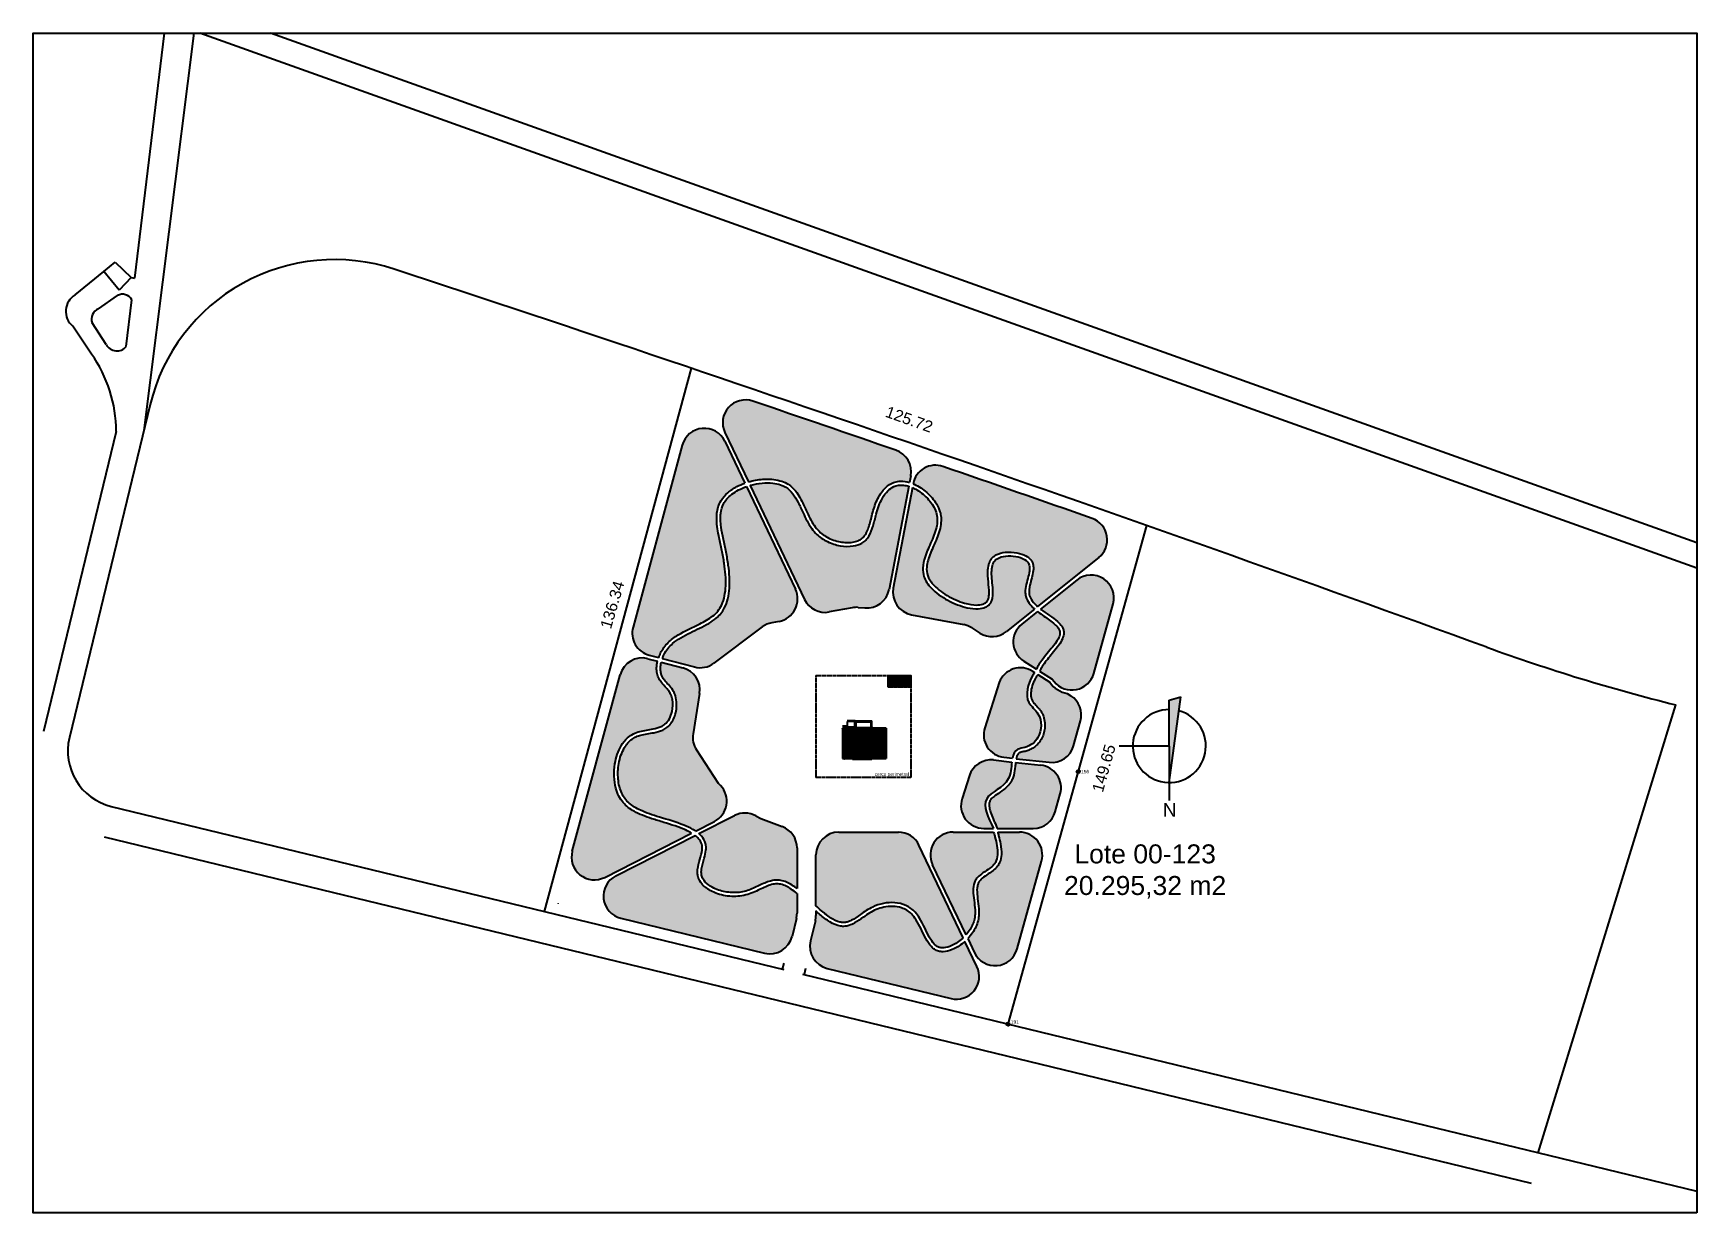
# Model space of a CAD drawing. Header units: millimetres. Extents: x 0 to 6982707, y 6395274 to 12792127.
# Drawn here: x 3491820.5 to 3492258.6, y 6395273.5 to 6395584.3 of the extents above; entities that cross this region are included whole.
import ezdxf

# ---------------------------------------------------------------- set-up
doc = ezdxf.new("R2010")
doc.units = ezdxf.units.MM
doc.header["$LTSCALE"] = 0.01
doc.linetypes.add('DASHED', pattern=[19.05, 12.7, -6.35])
for name, color, linetype in [('arboles', 8, 'Continuous'), ('auxiliar', 1, 'Continuous'), ('loteo', 4, 'Continuous'), ('mamposteria', 3, 'Continuous'), ('MEDIDALOTE', 2, 'Continuous')]:
    doc.layers.add(name, color=color, linetype=linetype)
doc.styles.add('ARIAL', font='arial.ttf')
doc.styles.add('FIJOS', font='times.ttf')
doc.dimstyles.new('PERIMETRO', dxfattribs={"dimtxt": 10, "dimasz": 2, "dimexe": 1.25, "dimexo": 0.625, "dimgap": 0.01, "dimtad": 1, "dimjust": 2, "dimzin": 1, "dimdsep": 46, "dimtxsty": 'FIJOS', "dimblk1": 'NONE', "dimsah": 1, "dimcen": 0, "dimse1": 1, "dimse2": 1, "dimsd1": 1, "dimsd2": 1, "dimclrd": 256, "dimclre": 256, "dimclrt": 2, "dimaunit": 1, "dimadec": 0, "dimazin": 0, "dimtfac": 1, "dimtofl": 0, "dimtmove": 0, "dimatfit": 3, "dimldrblk": 'NONE', "dimfxl": 1, "dimtolj": 1, "dimtzin": 0, "dimarcsym": 0})

msp = doc.modelspace()

# ---------------------------------------------------------------- texts
at = {"layer": 'loteo', "ltscale": 0.01, "attachment_point": 1, "style": 'ARIAL'}
for s, width, insert, char_height in [('\\pxqc;156', 10.11083, (3492092.484, 6395390.213), 0.9), ('\\pxqc;cerco perimetral', 10.11083, (3492041.562, 6395389.533), 0.9), ('\\pxqc;{\\H2x;N}', 10.11083, (3492114.755, 6395381.477), 1.80498), ('\\pxqc;Lote 00-123\\P20.295,32 m2', 65.03803, (3492080.828, 6395370.58), 5), ('\\pxqc;191', 10.11083, (3492073.978, 6395324.258), 0.9)]:
    msp.add_mtext_dynamic_manual_height_columns(s, width=width, gutter_width=1, heights=[0], dxfattribs=dict(at, insert=insert, char_height=char_height))

# ---------------------------------------------------------------- blocks, each defined once
blk = doc.blocks.new('*D53')
at = {"layer": 'Defpoints', "color": 0, "transparency": 16777216}
for p in [(3491991.31, 6395503.34), (3492124.56, 6395455.72), (3492124.25, 6395454.84)]:
    blk.add_point(p, dxfattribs=at)
at = {"layer": 'MEDIDALOTE', "color": 2, "transparency": 16777216, "insert": (3492051.22, 6395482.57), "char_height": 10, "attachment_point": 5, "rotation": 340.3352, "style": 'FIJOS'}
blk.add_mtext('\\A1;{\\fArial|b0|i0|c0|p34;\\H0.3x;\\C4;125.72}', dxfattribs=at)
blk = doc.blocks.new('_NONE')
at = {"color": 0, "linetype": 'ByBlock'}
blk.add_circle((0, 0), 0.25, dxfattribs=at)
blk = doc.blocks.new('*D54')
at = {"layer": 'Defpoints', "color": 0, "transparency": 16777216}
for p in [(3491991.59, 6395502.55), (3491994.62, 6395501.66), (3491951.69, 6395366.78)]:
    blk.add_point(p, dxfattribs=at)
at = {"layer": 'MEDIDALOTE', "color": 2, "transparency": 16777216, "insert": (3491973.04, 6395433.72), "char_height": 10, "attachment_point": 5, "rotation": 73.6233, "style": 'FIJOS'}
blk.add_mtext('\\A1;{\\fArial|b0|i0|c0|p34;\\H0.3x;\\C4;136.34}', dxfattribs=at)
blk = doc.blocks.new('*D55')
at = {"layer": 'Defpoints', "color": 0, "transparency": 16777216}
for p in [(3492113.76, 6395454.59), (3492077.24, 6395323.24), (3492084.77, 6395321.15)]:
    blk.add_point(p, dxfattribs=at)
at = {"layer": 'MEDIDALOTE', "color": 2, "transparency": 16777216, "insert": (3492102.49, 6395390.65), "char_height": 10, "attachment_point": 5, "rotation": 74.461, "style": 'FIJOS'}
blk.add_mtext('\\A1;{\\fArial|b0|i0|c0|p34;\\H0.3x;\\C4;149.65}', dxfattribs=at)

# ---------------------------------------------------------------- dimensions: what is measured, and where the dimension line sits
at = {"layer": 'MEDIDALOTE'}
for base, p1, p2, angle, text, picture, middle in [((3491994.618, 6395501.658), (3491951.69, 6395366.779), (3491991.589, 6395502.548), 73.62332, '{\\fArial|b0|i0|c0|p34;\\H0.3x;\\C4;136.34}', '*D54', (3491974.524, 6395433.283)), ((3492124.248, 6395454.838), (3491991.306, 6395503.339), (3492124.563, 6395455.718), 340.33519, '{\\fArial|b0|i0|c0|p34;\\H0.3x;\\C4;125.72}', '*D53', (3492050.704, 6395481.119)), ((3492084.765, 6395321.149), (3492113.76, 6395454.593), (3492077.237, 6395323.242), 254.46098, '{\\fArial|b0|i0|c0|p34;\\H0.3x;\\C4;149.65}', '*D55', (3492103.976, 6395390.238))]:
    dim = msp.add_linear_dim(base=base, p1=p1, p2=p2, angle=angle, text=text, dimstyle='PERIMETRO', dxfattribs=at)
    dim.commit()
    dim.dimension.update_dxf_attribs({"geometry": picture, "text_midpoint": middle, "dimtype": 161})

# ---------------------------------------------------------------- hatches: boundary and pattern name
at = {"layer": 'loteo', "linetype": 'Continuous', "ltscale": 1.2, "transparency": 33554687}
h = msp.add_hatch(color=52, dxfattribs=at)
h.dxf.hatch_style = 1
edge = h.paths.add_edge_path()
edge.add_arc((3492062.779, 6395367.806), 6, 90, 205.51259)
edge.add_line((3492057.364, 6395365.221), (3492066.187, 6395346.735))
edge.add_spline(control_points=[(3492066.187, 6395346.735), (3492066.585, 6395347.187), (3492066.948, 6395347.668), (3492067.538, 6395348.603), (3492067.775, 6395349.053), (3492068.16, 6395349.965), (3492068.306, 6395350.426), (3492068.522, 6395351.474), (3492068.569, 6395352.07), (3492068.569, 6395353.514), (3492068.477, 6395354.368), (3492068.263, 6395356.058), (3492068.141, 6395356.894), (3492068.038, 6395358.515), (3492068.056, 6395359.303), (3492068.333, 6395360.375), (3492068.452, 6395360.691), (3492068.772, 6395361.296), (3492068.979, 6395361.584), (3492069.628, 6395362.296), (3492070.126, 6395362.681), (3492071.263, 6395363.485), (3492071.913, 6395363.895), (3492072.798, 6395364.561), (3492073.09, 6395364.805), (3492073.582, 6395365.309), (3492073.777, 6395365.567), (3492074.262, 6395366.429), (3492074.429, 6395367.096), (3492074.522, 6395368.597), (3492074.446, 6395369.427), (3492074.173, 6395371.02), (3492074.001, 6395371.768), (3492073.736, 6395372.827), (3492073.659, 6395373.127), (3492073.4, 6395373.806)], knot_values=[0.2228645, 0.2228645, 0.2228645, 0.2228645, 1.7856673, 1.7856673, 3.1486279, 3.1486279, 4.5115884, 4.5115884, 6.217124, 6.217124, 8.5914695, 8.5914695, 10.965815, 10.965815, 13.3401606, 13.3401606, 14.3733803, 14.3733803, 15.4066001, 15.4066001, 17.190278, 17.190278, 19.3298147, 19.3298147, 20.5310653, 20.5310653, 21.7323159, 21.7323159, 24.2184207, 24.2184207, 26.7045256, 26.7045256, 28.7464821, 28.7464821, 29.5445958, 29.5445958, 29.5445958, 29.5445958], degree=3, periodic=0)
edge.add_line((3492073.4, 6395373.806), (3492067.712, 6395373.806))
edge.add_line((3492067.712, 6395373.806), (3492062.779, 6395373.806))
edge = h.paths.add_edge_path()
edge.add_spline(control_points=[(3491985.218, 6395419.804), (3491985.363, 6395420.222), (3491985.535, 6395420.63), (3491985.991, 6395421.546), (3491986.294, 6395422.04), (3491986.965, 6395422.95), (3491987.334, 6395423.37), (3491988.517, 6395424.537), (3491989.406, 6395425.193), (3491992.183, 6395426.917), (3491994.208, 6395427.778), (3491997.301, 6395429.31), (3491998.467, 6395429.953), (3491999.964, 6395431.12), (3492000.432, 6395431.566), (3492001.227, 6395432.557), (3492001.56, 6395433.104), (3492002.498, 6395435.132), (3492002.823, 6395436.842), (3492002.974, 6395440.582), (3492002.802, 6395442.609), (3492002.319, 6395445.79), (3492002.107, 6395446.922), (3492001.638, 6395449.17), (3492001.385, 6395450.289), (3492000.833, 6395452.998), (3492000.566, 6395454.568), (3492000.479, 6395457.264), (3492000.579, 6395458.417), (3492001.086, 6395460.089), (3492001.332, 6395460.656), (3492002.107, 6395461.941), (3492002.712, 6395462.626), (3492004.137, 6395463.851), (3492004.958, 6395464.394), (3492006.509, 6395465.207), (3492007.205, 6395465.512), (3492007.925, 6395465.772)], knot_values=[188.8866611, 188.8866611, 188.8866611, 188.8866611, 190.0492104, 190.0492104, 191.5972776, 191.5972776, 193.1453449, 193.1453449, 196.2414793, 196.2414793, 202.3163751, 202.3163751, 206.4505046, 206.4505046, 208.7288127, 208.7288127, 211.0071209, 211.0071209, 216.5099753, 216.5099753, 222.0128296, 222.0128296, 225.0198911, 225.0198911, 228.0269525, 228.0269525, 232.4220967, 232.4220967, 235.9197038, 235.9197038, 237.8113427, 237.8113427, 240.4347027, 240.4347027, 243.0580627, 243.0580627, 244.9926804, 244.9926804, 244.9926804, 244.9926804], degree=3, periodic=0)
edge.add_line((3492007.925, 6395465.772), (3492002.67, 6395476.797))
edge.add_arc((3491997.253, 6395474.215), 6, 25.48686, 164.84991)
edge.add_line((3491991.462, 6395475.783), (3491978.477, 6395427.825))
edge.add_arc((3491984.268, 6395426.257), 6, 164.84991, 255.28859)
edge.add_line((3491982.745, 6395420.454), (3491985.218, 6395419.804))
edge = h.paths.add_edge_path()
edge.add_arc((3492084.623, 6395423.934), 6, 128.70837, 237.37172)
edge.add_line((3492081.388, 6395418.88), (3492084.714, 6395416.751))
edge.add_spline(control_points=[(3492084.714, 6395416.751), (3492084.849, 6395417.035), (3492085.001, 6395417.317), (3492085.456, 6395418.09), (3492085.788, 6395418.576), (3492087.046, 6395420.283), (3492088.093, 6395421.464), (3492089.443, 6395423.169), (3492089.864, 6395423.741), (3492090.519, 6395424.822), (3492090.751, 6395425.331), (3492090.905, 6395426), (3492090.927, 6395426.203), (3492090.916, 6395426.587), (3492090.883, 6395426.767), (3492090.74, 6395427.176), (3492090.613, 6395427.409), (3492090.205, 6395427.968), (3492089.887, 6395428.299), (3492088.742, 6395429.306), (3492087.733, 6395429.992), (3492086.137, 6395431.112), (3492085.569, 6395431.517), (3492085.026, 6395431.945)], knot_values=[382.5862416, 382.5862416, 382.5862416, 382.5862416, 383.4420776, 383.4420776, 384.9605806, 384.9605806, 388.8600715, 388.8600715, 390.9357341, 390.9357341, 393.0113966, 393.0113966, 393.9906156, 393.9906156, 394.9698347, 394.9698347, 396.1702623, 396.1702623, 397.7850323, 397.7850323, 401.0418257, 401.0418257, 402.8098167, 402.8098167, 402.8098167, 402.8098167], degree=3, periodic=0)
edge.add_line((3492085.026, 6395431.945), (3492080.871, 6395428.616))
edge = h.paths.add_edge_path()
edge.add_arc((3492099.126, 6395435.556), 6, 344.46251, 488.70837)
edge.add_line((3492095.373, 6395440.238), (3492085.828, 6395432.588))
edge.add_spline(control_points=[(3492085.828, 6395432.588), (3492086.029, 6395432.433), (3492086.235, 6395432.28), (3492087.196, 6395431.579), (3492087.984, 6395431.049), (3492089.46, 6395429.983), (3492090.148, 6395429.449), (3492091.05, 6395428.519), (3492091.346, 6395428.145), (3492091.704, 6395427.47), (3492091.811, 6395427.186), (3492091.927, 6395426.597), (3492091.935, 6395426.299), (3492091.844, 6395425.427), (3492091.638, 6395424.862), (3492091.058, 6395423.736), (3492090.68, 6395423.173), (3492089.832, 6395422.033), (3492089.36, 6395421.457), (3492088.034, 6395419.855), (3492087.16, 6395418.814), (3492086.171, 6395417.344), (3492085.91, 6395416.911), (3492085.649, 6395416.391), (3492085.605, 6395416.299), (3492085.563, 6395416.207)], knot_values=[382.7935615, 382.7935615, 382.7935615, 382.7935615, 383.4694444, 383.4694444, 385.9069017, 385.9069017, 388.3443589, 388.3443589, 389.8694044, 389.8694044, 390.8756931, 390.8756931, 391.8819818, 391.8819818, 393.839843, 393.839843, 395.7977043, 395.7977043, 397.7555655, 397.7555655, 401.1894001, 401.1894001, 402.6287506, 402.6287506, 402.937795, 402.937795, 402.937795, 402.937795], degree=3, periodic=0)
edge.add_line((3492085.563, 6395416.207), (3492088.888, 6395414.079))
edge.add_line((3492088.888, 6395414.079), (3492089.354, 6395413.497))
edge.add_arc((3492094.036, 6395417.25), 6, 218.71674, 344.46181)
edge.add_line((3492099.817, 6395415.643), (3492104.906, 6395433.948))
edge = h.paths.add_edge_path()
edge.add_arc((3492058.144, 6395464.495), 6, 70.90294, 169.55259)
edge.add_spline(control_points=[(3492052.243, 6395465.583), (3492052.334, 6395465.546), (3492052.425, 6395465.507), (3492053.692, 6395464.945), (3492054.83, 6395464.201), (3492056.852, 6395462.424), (3492057.736, 6395461.39), (3492058.794, 6395459.61), (3492059.109, 6395458.913), (3492059.458, 6395457.729), (3492059.548, 6395457.251), (3492059.632, 6395456.302), (3492059.629, 6395455.83), (3492059.47, 6395453.958), (3492059.028, 6395452.587), (3492057.963, 6395449.908), (3492057.337, 6395448.596), (3492056.315, 6395446.05), (3492055.923, 6395444.818), (3492055.771, 6395442.859), (3492055.845, 6395442.1), (3492056.233, 6395440.991), (3492056.407, 6395440.629), (3492056.853, 6395439.902), (3492057.124, 6395439.538), (3492058.384, 6395438.084), (3492059.711, 6395437.041), (3492062.661, 6395435.297), (3492064.285, 6395434.594), (3492066.938, 6395433.838), (3492068.008, 6395433.66), (3492069.586, 6395433.645), (3492070.164, 6395433.724), (3492070.994, 6395434.005), (3492071.288, 6395434.172), (3492071.699, 6395434.546), (3492071.841, 6395434.734), (3492072.062, 6395435.194), (3492072.143, 6395435.474), (3492072.246, 6395436.12), (3492072.268, 6395436.485), (3492072.268, 6395437.748), (3492072.161, 6395438.754), (3492071.97, 6395440.822), (3492071.885, 6395441.883), (3492071.987, 6395443.546), (3492072.09, 6395444.183), (3492072.453, 6395445.167), (3492072.653, 6395445.541), (3492073.127, 6395446.133), (3492073.377, 6395446.366), (3492073.935, 6395446.761), (3492074.244, 6395446.926), (3492075.403, 6395447.408), (3492076.363, 6395447.577), (3492078.335, 6395447.629), (3492079.345, 6395447.511), (3492081.053, 6395447.045), (3492081.775, 6395446.738), (3492082.698, 6395446.102), (3492082.987, 6395445.847), (3492083.408, 6395445.328), (3492083.561, 6395445.076), (3492083.781, 6395444.548), (3492083.851, 6395444.273), (3492083.972, 6395443.404), (3492083.921, 6395442.795), (3492083.706, 6395441.562), (3492083.54, 6395440.935), (3492083.208, 6395439.69), (3492083.043, 6395439.071), (3492082.844, 6395438.023), (3492082.79, 6395437.583), (3492082.785, 6395436.905), (3492082.805, 6395436.651), (3492082.896, 6395436.166), (3492082.968, 6395435.93), (3492083.332, 6395435.05), (3492083.795, 6395434.431), (3492084.588, 6395433.633), (3492084.806, 6395433.432), (3492085.035, 6395433.234)], knot_values=[304.2162599, 304.2162599, 304.2162599, 304.2162599, 304.4715884, 304.4715884, 307.7812107, 307.7812107, 311.0908329, 311.0908329, 313.0816556, 313.0816556, 314.3999624, 314.3999624, 315.7182692, 315.7182692, 319.6601884, 319.6601884, 323.6021077, 323.6021077, 327.544027, 327.544027, 330.2077177, 330.2077177, 331.5035939, 331.5035939, 332.79947, 332.79947, 336.7661274, 336.7661274, 340.7327847, 340.7327847, 343.6175466, 343.6175466, 345.655708, 345.655708, 347.2156955, 347.2156955, 348.4282836, 348.4282836, 349.6408717, 349.6408717, 350.8534598, 350.8534598, 353.5246123, 353.5246123, 356.1957649, 356.1957649, 357.9530135, 357.9530135, 359.140714, 359.140714, 360.062124, 360.062124, 360.983534, 360.983534, 363.305037, 363.305037, 365.62654, 365.62654, 367.578551, 367.578551, 368.6352728, 368.6352728, 369.4610821, 369.4610821, 370.2868914, 370.2868914, 372.0285716, 372.0285716, 373.7702518, 373.7702518, 375.5119319, 375.5119319, 376.852372, 376.852372, 377.723451, 377.723451, 378.59453, 378.59453, 381.0319872, 381.0319872, 381.8693618, 381.8693618, 381.8693618, 381.8693618], degree=3, periodic=0)
edge.add_line((3492085.035, 6395433.234), (3492101.13, 6395446.133))
edge.add_arc((3492097.378, 6395450.815), 6, 308.70838, 430.65942)
edge.add_arc((3488749.084, 6385911.252), 10116.11, 70.6594182, 70.8949009)
edge = h.paths.add_edge_path()
edge.add_spline(control_points=[(3492084.242, 6395432.598), (3492084.065, 6395432.755), (3492083.894, 6395432.915), (3492083.263, 6395433.541), (3492082.848, 6395434.034), (3492082.194, 6395435.106), (3492081.955, 6395435.689), (3492081.787, 6395436.703), (3492081.775, 6395437.095), (3492081.836, 6395438.195), (3492081.984, 6395438.908), (3492082.331, 6395440.308), (3492082.53, 6395440.997), (3492082.834, 6395442.295), (3492082.936, 6395442.903), (3492082.927, 6395443.683), (3492082.9, 6395443.916), (3492082.792, 6395444.343), (3492082.713, 6395444.534), (3492082.454, 6395444.944), (3492082.251, 6395445.162), (3492081.477, 6395445.77), (3492080.741, 6395446.104), (3492079.084, 6395446.534), (3492078.166, 6395446.633), (3492076.407, 6395446.569), (3492075.568, 6395446.404), (3492074.658, 6395446.011), (3492074.437, 6395445.89), (3492074.052, 6395445.62), (3492073.889, 6395445.473), (3492073.454, 6395444.963), (3492073.253, 6395444.536), (3492072.992, 6395443.526), (3492072.934, 6395442.946), (3492072.918, 6395441.604), (3492072.975, 6395440.83), (3492073.116, 6395439.266), (3492073.201, 6395438.478), (3492073.284, 6395436.969), (3492073.285, 6395436.248), (3492073.117, 6395435.256), (3492073.032, 6395434.938), (3492072.775, 6395434.345), (3492072.601, 6395434.074), (3492072.082, 6395433.5), (3492071.696, 6395433.24), (3492070.716, 6395432.818), (3492070.092, 6395432.696), (3492068.522, 6395432.615), (3492067.533, 6395432.723), (3492064.841, 6395433.32), (3492063.07, 6395434), (3492059.765, 6395435.781), (3492058.232, 6395436.88), (3492056.602, 6395438.585), (3492056.2, 6395439.083), (3492055.537, 6395440.113), (3492055.279, 6395440.648), (3492054.877, 6395441.911), (3492054.793, 6395442.642), (3492054.847, 6395444.361), (3492055.073, 6395445.346), (3492055.85, 6395447.717), (3492056.499, 6395449.101), (3492057.684, 6395451.852), (3492058.22, 6395453.218), (3492058.583, 6395455.159), (3492058.638, 6395455.759), (3492058.592, 6395456.948), (3492058.49, 6395457.534), (3492057.923, 6395459.256), (3492057.231, 6395460.389), (3492055.446, 6395462.421), (3492054.356, 6395463.319), (3492052.825, 6395464.212), (3492052.439, 6395464.409), (3492052.052, 6395464.578)], knot_values=[304.4119291, 304.4119291, 304.4119291, 304.4119291, 305.0248887, 305.0248887, 306.7549728, 306.7549728, 308.4850569, 308.4850569, 309.5489474, 309.5489474, 311.4652862, 311.4652862, 313.381625, 313.381625, 315.2979638, 315.2979638, 316.2149866, 316.2149866, 317.1320094, 317.1320094, 318.277527, 318.277527, 320.5863158, 320.5863158, 322.8951045, 322.8951045, 325.2038933, 325.2038933, 326.0434016, 326.0434016, 326.8829099, 326.8829099, 328.6465043, 328.6465043, 330.4100987, 330.4100987, 332.4516589, 332.4516589, 334.493219, 334.493219, 336.5347792, 336.5347792, 337.5653779, 337.5653779, 338.5959767, 338.5959767, 340.1137784, 340.1137784, 342.0400335, 342.0400335, 344.6075305, 344.6075305, 348.7328314, 348.7328314, 352.8581324, 352.8581324, 354.4687581, 354.4687581, 356.0793839, 356.0793839, 358.2278129, 358.2278129, 361.1531863, 361.1531863, 365.3106631, 365.3106631, 369.4681399, 369.4681399, 371.3653025, 371.3653025, 373.2624651, 373.2624651, 376.8892708, 376.8892708, 380.5160765, 380.5160765, 381.7103986, 381.7103986, 381.7103986, 381.7103986], degree=3, periodic=0)
edge.add_line((3492052.052, 6395464.578), (3492047.028, 6395438.125))
edge.add_arc((3492052.923, 6395437.005), 6, 169.24607, 259.24607)
edge.add_line((3492051.803, 6395431.111), (3492065.567, 6395428.497))
edge.add_arc((3492064.447, 6395422.602), 6, 57.37172, 79.24607, ccw=False)
edge.add_line((3492067.682, 6395427.655), (3492069.832, 6395426.279))
edge.add_arc((3492073.067, 6395431.332), 6, 237.37172, 308.70837)
edge.add_line((3492076.819, 6395426.65), (3492084.242, 6395432.598))
edge = h.paths.add_edge_path()
edge.add_arc((3492008.094, 6395481.685), 6, 71.20284, 205.48686)
edge.add_line((3492002.678, 6395479.103), (3492008.882, 6395466.088))
edge.add_spline(control_points=[(3492008.882, 6395466.088), (3492010.127, 6395466.46), (3492011.422, 6395466.702), (3492014.259, 6395466.91), (3492015.792, 6395466.8), (3492017.805, 6395466.238), (3492018.41, 6395466), (3492019.426, 6395465.441), (3492019.848, 6395465.14), (3492020.615, 6395464.468), (3492020.961, 6395464.096), (3492022.141, 6395462.615), (3492022.794, 6395461.341), (3492024.032, 6395458.706), (3492024.616, 6395457.344), (3492026.015, 6395454.816), (3492026.827, 6395453.652), (3492028.309, 6395452.348), (3492028.766, 6395452.017), (3492029.761, 6395451.424), (3492030.295, 6395451.163), (3492031.959, 6395450.502), (3492033.15, 6395450.223), (3492035.428, 6395450.047), (3492036.514, 6395450.15), (3492037.861, 6395450.603), (3492038.263, 6395450.802), (3492038.944, 6395451.291), (3492039.23, 6395451.583), (3492039.738, 6395452.273), (3492039.957, 6395452.669), (3492040.559, 6395454.021), (3492040.856, 6395455.118), (3492041.454, 6395457.46), (3492041.758, 6395458.705), (3492042.641, 6395461.135), (3492043.214, 6395462.306), (3492044.522, 6395464.143), (3492045.213, 6395464.863), (3492046.449, 6395465.67), (3492046.917, 6395465.895), (3492047.911, 6395466.195), (3492048.43, 6395466.268), (3492049.724, 6395466.285), (3492050.509, 6395466.159), (3492051.29, 6395465.924)], knot_values=[245.8387772, 245.8387772, 245.8387772, 245.8387772, 249.1017747, 249.1017747, 253.1091336, 253.1091336, 254.9786167, 254.9786167, 256.5268139, 256.5268139, 258.0750111, 258.0750111, 262.2859521, 262.2859521, 266.4968931, 266.4968931, 270.7078341, 270.7078341, 272.3444193, 272.3444193, 273.9810044, 273.9810044, 277.2541747, 277.2541747, 280.5273451, 280.5273451, 282.1632819, 282.1632819, 283.7696484, 283.7696484, 285.376015, 285.376015, 288.7149095, 288.7149095, 292.0538039, 292.0538039, 295.3926984, 295.3926984, 298.160858, 298.160858, 299.6614121, 299.6614121, 301.1619662, 301.1619662, 303.3308079, 303.3308079, 303.3308079, 303.3308079], degree=3, periodic=0)
edge.add_line((3492051.29, 6395465.924), (3492051.621, 6395467.668))
edge.add_arc((3492045.727, 6395468.787), 6, 349.24678, 430.96935)
edge.add_arc((3488749.084, 6385911.252), 10116.11, 70.969352, 71.1948051)
edge = h.paths.add_edge_path()
edge.add_spline(control_points=[(3492021.67, 6395357.639), (3492021.524, 6395357.759), (3492021.377, 6395357.877), (3492020.285, 6395358.733), (3492019.35, 6395359.34), (3492017.976, 6395359.923), (3492017.516, 6395360.062), (3492016.593, 6395360.208), (3492016.134, 6395360.206), (3492015.179, 6395360.056), (3492014.687, 6395359.913), (3492013.185, 6395359.351), (3492012.128, 6395358.802), (3492009.822, 6395357.76), (3492008.569, 6395357.268), (3492005.788, 6395356.795), (3492004.295, 6395356.815), (3492001.412, 6395357.292), (3492000.021, 6395357.748), (3491997.94, 6395358.895), (3491997.161, 6395359.5), (3491996.203, 6395360.673), (3491995.909, 6395361.171), (3491995.591, 6395362.066), (3491995.509, 6395362.441), (3491995.445, 6395363.204), (3491995.458, 6395363.589), (3491995.6, 6395364.862), (3491995.852, 6395365.754), (3491996.342, 6395367.475), (3491996.58, 6395368.304), (3491996.712, 6395369.337), (3491996.725, 6395369.621), (3491996.691, 6395370.157), (3491996.644, 6395370.41), (3491996.418, 6395371.164), (3491996.145, 6395371.632), (3491995.503, 6395372.368), (3491995.195, 6395372.651), (3491994.843, 6395372.92)], knot_values=[83.3866227, 83.3866227, 83.3866227, 83.3866227, 83.906224, 83.906224, 87.2604187, 87.2604187, 88.9942275, 88.9942275, 90.8118019, 90.8118019, 92.6293763, 92.6293763, 96.1545228, 96.1545228, 99.6796692, 99.6796692, 103.2048157, 103.2048157, 106.7299622, 106.7299622, 109.3816159, 109.3816159, 111.0477843, 111.0477843, 112.1406388, 112.1406388, 113.2334932, 113.2334932, 115.7471713, 115.7471713, 118.2608494, 118.2608494, 119.3216249, 119.3216249, 120.3824004, 120.3824004, 122.6269677, 122.6269677, 124.1315346, 124.1315346, 124.1315346, 124.1315346], degree=3, periodic=0)
edge.add_line((3491994.843, 6395372.92), (3491973.959, 6395362.275))
edge.add_arc((3491976.684, 6395356.929), 6, 117.00953, 256.3468)
edge.add_line((3491975.268, 6395351.099), (3492013.109, 6395341.907))
edge.add_arc((3492014.526, 6395347.737), 6, 256.34714, 346.3468)
edge.add_line((3492020.356, 6395346.321), (3492021.501, 6395351.034))
edge.add_arc((3492015.67, 6395352.45), 6, 346.3468, 360.00071)
edge.add_line((3492021.67, 6395352.45), (3492021.67, 6395357.639))
edge = h.paths.add_edge_path()
edge.add_arc((3492015.67, 6395369.639), 6, 360, 429.55062)
edge.add_line((3492017.767, 6395375.261), (3492012.103, 6395377.373))
edge.add_line((3492012.103, 6395377.373), (3492010.849, 6395378.078))
edge.add_arc((3492007.91, 6395372.847), 6, 60.67295, 117.00953)
edge.add_line((3492005.185, 6395378.192), (3491995.818, 6395373.417))
edge.add_spline(control_points=[(3491995.818, 6395373.417), (3491995.924, 6395373.326), (3491996.027, 6395373.232), (3491996.666, 6395372.618), (3491997.099, 6395372.032), (3491997.522, 6395371.018), (3491997.624, 6395370.647), (3491997.728, 6395369.866), (3491997.726, 6395369.456), (3491997.606, 6395368.347), (3491997.423, 6395367.635), (3491996.961, 6395365.985), (3491996.672, 6395365.045), (3491996.49, 6395363.878), (3491996.462, 6395363.584), (3491996.456, 6395363.025), (3491996.478, 6395362.761), (3491996.605, 6395362.139), (3491996.742, 6395361.787), (3491997.251, 6395360.895), (3491997.723, 6395360.382), (3491999.148, 6395359.29), (3492000.216, 6395358.773), (3492002.561, 6395358.063), (3492003.836, 6395357.87), (3492005.699, 6395357.862), (3492006.311, 6395357.906), (3492007.485, 6395358.092), (3492008.049, 6395358.236), (3492009.683, 6395358.766), (3492010.706, 6395359.252), (3492012.695, 6395360.194), (3492013.661, 6395360.651), (3492015.036, 6395361.039), (3492015.428, 6395361.12), (3492016.223, 6395361.201), (3492016.627, 6395361.198), (3492017.533, 6395361.086), (3492018.034, 6395360.954), (3492019.517, 6395360.395), (3492020.481, 6395359.805), (3492021.512, 6395359.037), (3492021.591, 6395358.977), (3492021.67, 6395358.916)], knot_values=[84.1061652, 84.1061652, 84.1061652, 84.1061652, 84.5380709, 84.5380709, 86.88054, 86.88054, 88.1193662, 88.1193662, 89.3581923, 89.3581923, 91.4425752, 91.4425752, 94.1840183, 94.1840183, 95.148091, 95.148091, 96.1121638, 96.1121638, 97.5190861, 97.5190861, 99.8378412, 99.8378412, 103.0920938, 103.0920938, 106.3463465, 106.3463465, 107.9734728, 107.9734728, 109.6005991, 109.6005991, 112.8123562, 112.8123562, 116.0241133, 116.0241133, 117.2901725, 117.2901725, 118.5562317, 118.5562317, 120.1633094, 120.1633094, 123.3827699, 123.3827699, 123.6514396, 123.6514396, 123.6514396, 123.6514396], degree=3, periodic=0)
edge.add_line((3492021.67, 6395358.916), (3492021.67, 6395369.639))
edge = h.paths.add_edge_path()
edge.add_arc((3492080.288, 6395367.806), 6, 344.46181, 450)
edge.add_line((3492080.288, 6395373.806), (3492074.517, 6395373.806))
edge.add_spline(control_points=[(3492074.517, 6395373.806), (3492074.6, 6395373.486), (3492074.682, 6395373.165), (3492074.945, 6395372.12), (3492075.114, 6395371.396), (3492075.417, 6395369.738), (3492075.52, 6395368.813), (3492075.448, 6395367.188), (3492075.315, 6395366.474), (3492074.882, 6395365.465), (3492074.691, 6395365.133), (3492074.137, 6395364.407), (3492073.745, 6395364.044), (3492072.907, 6395363.379), (3492072.46, 6395363.074), (3492071.452, 6395362.394), (3492070.898, 6395362.022), (3492070.203, 6395361.432), (3492069.989, 6395361.222), (3492069.646, 6395360.798), (3492069.514, 6395360.582), (3492069.303, 6395360.114), (3492069.226, 6395359.865), (3492069.042, 6395358.973), (3492069.044, 6395358.253), (3492069.176, 6395356.679), (3492069.305, 6395355.828), (3492069.516, 6395354.055), (3492069.597, 6395353.132), (3492069.536, 6395351.628), (3492069.469, 6395351.055), (3492069.074, 6395349.364), (3492068.559, 6395348.282), (3492067.517, 6395346.752), (3492067.101, 6395346.238), (3492066.652, 6395345.76)], knot_values=[0.1106709, 0.1106709, 0.1106709, 0.1106709, 0.9571701, 0.9571701, 2.8715103, 2.8715103, 5.4117275, 5.4117275, 7.5366513, 7.5366513, 8.6545582, 8.6545582, 10.1495825, 10.1495825, 11.6446069, 11.6446069, 13.5823819, 13.5823819, 14.6265246, 14.6265246, 15.6582083, 15.6582083, 16.6898921, 16.6898921, 19.1150421, 19.1150421, 21.5401921, 21.5401921, 23.9653421, 23.9653421, 25.4312848, 25.4312848, 28.3105402, 28.3105402, 29.8830104, 29.8830104, 29.8830104, 29.8830104], degree=3, periodic=0)
edge.add_line((3492066.652, 6395345.76), (3492068.428, 6395342.039))
edge.add_arc((3492073.843, 6395344.623), 6, 205.51259, 344.46181)
edge.add_line((3492079.623, 6395343.016), (3492086.069, 6395366.198))
h = msp.add_hatch(color=52, dxfattribs=at)
h.dxf.hatch_style = 1
edge = h.paths.add_edge_path()
edge.add_spline(control_points=[(3492008.358, 6395464.864), (3492006.919, 6395464.353), (3492005.584, 6395463.659), (3492004.018, 6395462.454), (3492003.582, 6395462.052), (3492002.84, 6395461.203), (3492002.537, 6395460.76), (3492001.919, 6395459.549), (3492001.695, 6395458.743), (3492001.446, 6395456.733), (3492001.509, 6395455.486), (3492001.97, 6395452.102), (3492002.533, 6395449.864), (3492003.221, 6395446.419), (3492003.424, 6395445.259), (3492003.863, 6395442.034), (3492003.998, 6395439.987), (3492003.732, 6395436.16), (3492003.333, 6395434.376), (3492002.262, 6395432.338), (3492001.953, 6395431.861), (3492001.237, 6395430.974), (3492000.831, 6395430.568), (3491999.789, 6395429.687), (3491999.122, 6395429.237), (3491996.883, 6395427.919), (3491995.163, 6395427.171), (3491991.831, 6395425.534), (3491990.222, 6395424.645), (3491988.455, 6395423.093), (3491988.037, 6395422.665), (3491987.285, 6395421.727), (3491986.952, 6395421.216), (3491986.485, 6395420.304), (3491986.325, 6395419.93), (3491986.189, 6395419.549)], knot_values=[188.9612179, 188.9612179, 188.9612179, 188.9612179, 193.045624, 193.045624, 194.895849, 194.895849, 196.7460741, 196.7460741, 199.6962679, 199.6962679, 203.5737379, 203.5737379, 209.623933, 209.623933, 212.6490305, 212.6490305, 218.0955234, 218.0955234, 223.5420164, 223.5420164, 225.3382415, 225.3382415, 227.1344666, 227.1344666, 229.5851895, 229.5851895, 234.9095082, 234.9095082, 240.2338269, 240.2338269, 242.0674359, 242.0674359, 243.901045, 243.901045, 245.0808806, 245.0808806, 245.0808806, 245.0808806], degree=3, periodic=0)
edge.add_line((3491986.189, 6395419.549), (3491994.66, 6395417.325))
edge.add_arc((3491996.183, 6395423.129), 6, 255.28859, 306.93381)
edge.add_line((3491999.789, 6395418.333), (3492012.494, 6395427.884))
edge.add_arc((3492016.1, 6395423.088), 6, 100.58987, 126.93381, ccw=False)
edge.add_line((3492014.997, 6395428.986), (3492016.933, 6395429.348))
edge.add_arc((3492015.83, 6395435.246), 6, 280.58987, 385.48686)
edge.add_line((3492021.246, 6395437.827), (3492008.358, 6395464.864))
h = msp.add_hatch(color=52, dxfattribs=at)
h.dxf.hatch_style = 1
edge = h.paths.add_edge_path()
edge.add_spline(control_points=[(3492051.102, 6395464.934), (3492050.633, 6395465.082), (3492050.168, 6395465.184), (3492049.245, 6395465.29), (3492048.789, 6395465.289), (3492047.926, 6395465.17), (3492047.522, 6395465.051), (3492046.587, 6395464.613), (3492046.075, 6395464.234), (3492045.059, 6395463.21), (3492044.569, 6395462.535), (3492043.788, 6395461.156), (3492043.477, 6395460.478), (3492042.948, 6395459.075), (3492042.73, 6395458.349), (3492042.249, 6395456.57), (3492042.006, 6395455.516), (3492041.421, 6395453.523), (3492041.08, 6395452.583), (3492040.35, 6395451.394), (3492040.085, 6395451.045), (3492039.466, 6395450.425), (3492039.108, 6395450.154), (3492038.053, 6395449.566), (3492037.296, 6395449.331), (3492035.401, 6395449.042), (3492034.219, 6395449.079), (3492031.901, 6395449.488), (3492030.765, 6395449.847), (3492029.19, 6395450.597), (3492028.686, 6395450.883), (3492027.745, 6395451.522), (3492027.309, 6395451.877), (3492026.405, 6395452.744), (3492025.957, 6395453.273), (3492024.614, 6395455.121), (3492023.914, 6395456.556), (3492022.833, 6395458.891), (3492022.425, 6395459.808), (3492021.554, 6395461.518), (3492021.092, 6395462.311), (3492020.027, 6395463.678), (3492019.428, 6395464.252), (3492018.298, 6395464.937), (3492017.846, 6395465.144), (3492016.713, 6395465.531), (3492016.006, 6395465.681), (3492013.48, 6395465.959), (3492011.478, 6395465.763), (3492009.492, 6395465.222), (3492009.405, 6395465.198), (3492009.319, 6395465.173)], knot_values=[245.9766411, 245.9766411, 245.9766411, 245.9766411, 247.4311887, 247.4311887, 248.954514, 248.954514, 250.4778394, 250.4778394, 252.6369575, 252.6369575, 255.1112484, 255.1112484, 257.1639462, 257.1639462, 259.216644, 259.216644, 262.1592219, 262.1592219, 265.1017998, 265.1017998, 266.459458, 266.459458, 267.8171162, 267.8171162, 270.1018247, 270.1018247, 273.17915, 273.17915, 276.135547, 276.135547, 277.6137454, 277.6137454, 279.0919439, 279.0919439, 280.9827881, 280.9827881, 285.3881266, 285.3881266, 288.3041293, 288.3041293, 291.2201321, 291.2201321, 294.1361349, 294.1361349, 295.7908943, 295.7908943, 297.9753486, 297.9753486, 303.1947542, 303.1947542, 303.4339932, 303.4339932, 303.4339932, 303.4339932], degree=3, periodic=0)
edge.add_line((3492009.319, 6395465.173), (3492023.637, 6395435.136))
edge.add_arc((3492029.053, 6395437.718), 6, 205.48686, 280.58987)
edge.add_line((3492030.156, 6395431.82), (3492036.166, 6395432.944))
edge.add_arc((3492037.269, 6395427.046), 6, 85.14451, 100.58987, ccw=False)
edge.add_line((3492037.776, 6395433.024), (3492039.534, 6395432.875))
edge.add_arc((3492040.041, 6395438.854), 6, 265.14451, 349.24607)
edge.add_line((3492045.936, 6395437.734), (3492051.102, 6395464.934))
h = msp.add_hatch(color=52, dxfattribs=at)
h.dxf.hatch_style = 1
edge = h.paths.add_edge_path()
edge.add_spline(control_points=[(3491993.89, 6395373.557), (3491993.402, 6395373.846), (3491992.863, 6395374.118), (3491990.591, 6395375.133), (3491988.572, 6395375.766), (3491985.508, 6395376.703), (3491984.462, 6395377.019), (3491981.737, 6395377.916), (3491980.149, 6395378.52), (3491977.67, 6395379.929), (3491976.702, 6395380.667), (3491975.466, 6395382.109), (3491975.077, 6395382.686), (3491974.432, 6395383.964), (3491974.175, 6395384.659), (3491973.45, 6395387.369), (3491973.368, 6395389.616), (3491973.989, 6395393.499), (3491974.543, 6395395.169), (3491975.852, 6395397.365), (3491976.408, 6395398.068), (3491977.516, 6395399.068), (3491978.023, 6395399.422), (3491979.124, 6395399.979), (3491979.707, 6395400.177), (3491981.452, 6395400.632), (3491982.648, 6395400.775), (3491984.524, 6395401.147), (3491985.249, 6395401.337), (3491986.246, 6395401.794), (3491986.58, 6395401.993), (3491987.336, 6395402.607), (3491987.731, 6395403.099), (3491988.374, 6395404.252), (3491988.62, 6395404.912), (3491989.009, 6395406.63), (3491989.043, 6395407.727), (3491988.777, 6395409.155), (3491988.656, 6395409.567), (3491988.352, 6395410.286), (3491988.177, 6395410.595), (3491987.76, 6395411.193), (3491987.521, 6395411.481), (3491986.835, 6395412.256), (3491986.36, 6395412.738), (3491985.713, 6395413.565), (3491985.503, 6395413.87), (3491985.096, 6395414.64), (3491984.933, 6395415.114), (3491984.733, 6395416.092), (3491984.694, 6395416.599), (3491984.723, 6395417.686), (3491984.803, 6395418.269), (3491984.938, 6395418.844)], knot_values=[125.3658806, 125.3658806, 125.3658806, 125.3658806, 127.1161021, 127.1161021, 132.2516534, 132.2516534, 134.9164371, 134.9164371, 139.487215, 139.487215, 143.0892248, 143.0892248, 145.1076568, 145.1076568, 147.1260888, 147.1260888, 152.5841614, 152.5841614, 156.9813144, 156.9813144, 159.4211252, 159.4211252, 161.1467867, 161.1467867, 162.8724483, 162.8724483, 166.2282777, 166.2282777, 168.5752483, 168.5752483, 169.9260488, 169.9260488, 171.9677465, 171.9677465, 174.0094442, 174.0094442, 177.0353028, 177.0353028, 178.339169, 178.339169, 179.4932698, 179.4932698, 180.6473707, 180.6473707, 182.6202823, 182.6202823, 183.6726525, 183.6726525, 185.0595778, 185.0595778, 186.4465031, 186.4465031, 188.0075491, 188.0075491, 188.0075491, 188.0075491], degree=3, periodic=0)
edge.add_line((3491984.938, 6395418.844), (3491982.398, 6395419.511))
edge.add_arc((3491980.874, 6395413.708), 6, 75.28859, 164.84708)
edge.add_line((3491975.083, 6395415.276), (3491962.499, 6395368.811))
edge.add_arc((3491968.29, 6395367.242), 6, 164.84638, 297.00953)
edge.add_line((3491971.015, 6395361.897), (3491993.89, 6395373.557))
h = msp.add_hatch(color=52, dxfattribs=at)
h.dxf.hatch_style = 1
edge = h.paths.add_edge_path()
edge.add_arc((3492000.209, 6395398.762), 6, 170.79205, 213.2646, ccw=False)
edge.add_line((3491994.286, 6395399.722), (3491996.006, 6395410.33))
edge.add_arc((3491990.083, 6395411.29), 6, 350.79205, 435.28859)
edge.add_line((3491991.607, 6395417.093), (3491985.907, 6395418.59))
edge.add_spline(control_points=[(3491985.907, 6395418.59), (3491985.852, 6395418.353), (3491985.807, 6395418.116), (3491985.686, 6395417.25), (3491985.68, 6395416.63), (3491985.812, 6395415.766), (3491985.879, 6395415.489), (3491986.061, 6395414.963), (3491986.176, 6395414.718), (3491986.491, 6395414.191), (3491986.703, 6395413.911), (3491987.291, 6395413.214), (3491987.696, 6395412.797), (3491988.488, 6395411.89), (3491988.877, 6395411.398), (3491989.366, 6395410.484), (3491989.516, 6395410.12), (3491989.848, 6395409.059), (3491989.957, 6395408.333), (3491990.004, 6395406.361), (3491989.773, 6395405.101), (3491989.095, 6395403.465), (3491988.83, 6395402.978), (3491988.199, 6395402.1), (3491987.832, 6395401.708), (3491987.069, 6395401.117), (3491986.691, 6395400.898), (3491985.56, 6395400.379), (3491984.766, 6395400.176), (3491982.784, 6395399.781), (3491981.58, 6395399.638), (3491980.078, 6395399.238), (3491979.675, 6395399.104), (3491978.923, 6395398.772), (3491978.573, 6395398.57), (3491977.437, 6395397.744), (3491976.75, 6395396.94), (3491975.502, 6395394.796), (3491975.014, 6395393.377), (3491974.504, 6395390.536), (3491974.444, 6395389.126), (3491974.695, 6395386.446), (3491975.006, 6395385.174), (3491975.983, 6395383.018), (3491976.649, 6395382.152), (3491978.321, 6395380.685), (3491979.328, 6395380.084), (3491981.21, 6395379.218), (3491982.001, 6395378.91), (3491983.676, 6395378.322), (3491984.564, 6395378.04), (3491987.613, 6395377.1), (3491989.869, 6395376.447), (3491992.702, 6395375.303), (3491993.499, 6395374.934), (3491994.465, 6395374.382), (3491994.702, 6395374.237), (3491994.928, 6395374.086)], knot_values=[124.765599, 124.765599, 124.765599, 124.765599, 125.4836677, 125.4836677, 127.4069506, 127.4069506, 128.368592, 128.368592, 129.3302334, 129.3302334, 130.4899639, 130.4899639, 132.2099432, 132.2099432, 133.9299226, 133.9299226, 134.9657939, 134.9657939, 136.8426871, 136.8426871, 140.004883, 140.004883, 141.469, 141.469, 142.9331171, 142.9331171, 144.1736362, 144.1736362, 146.5031131, 146.5031131, 149.9305624, 149.9305624, 151.2700815, 151.2700815, 152.6096006, 152.6096006, 155.8632725, 155.8632725, 159.9108136, 159.9108136, 163.5899489, 163.5899489, 167.2690843, 167.2690843, 170.9482196, 170.9482196, 174.627355, 174.627355, 176.9771164, 176.9771164, 179.3268778, 179.3268778, 184.8437426, 184.8437426, 187.1862117, 187.1862117, 187.9826156, 187.9826156, 187.9826156, 187.9826156], degree=3, periodic=0)
edge.add_line((3491994.928, 6395374.086), (3491999.897, 6395376.619))
edge.add_arc((3491997.172, 6395381.964), 6, 297.00953, 403.08683)
edge.add_line((3492001.554, 6395386.063), (3492000.917, 6395386.743))
edge.add_line((3492000.917, 6395386.743), (3491995.192, 6395395.471))
h = msp.add_hatch(color=52, dxfattribs=at)
h.dxf.hatch_style = 1
edge = h.paths.add_edge_path()
edge.add_arc((3492090.548, 6395404.705), 6, 344.46181, 417.37172)
edge.add_line((3492093.783, 6395409.758), (3492092.858, 6395410.35))
edge.add_arc((3492094.036, 6395417.25), 7, 214.43117, 260.31228, ccw=False)
edge.add_line((3492088.262, 6395413.292), (3492085.071, 6395415.335))
edge.add_spline(control_points=[(3492085.071, 6395415.335), (3492085.015, 6395415.249), (3492084.959, 6395415.164), (3492084.731, 6395414.809), (3492084.569, 6395414.541), (3492084.26, 6395413.971), (3492084.114, 6395413.671), (3492083.715, 6395412.747), (3492083.501, 6395412.097), (3492083.243, 6395410.834), (3492083.2, 6395410.222), (3492083.283, 6395409.43), (3492083.331, 6395409.194), (3492083.446, 6395408.825), (3492083.503, 6395408.682), (3492083.636, 6395408.415), (3492083.714, 6395408.286), (3492083.903, 6395408.015), (3492084.013, 6395407.877), (3492084.409, 6395407.409), (3492084.747, 6395407.066), (3492085.302, 6395406.446), (3492085.513, 6395406.198), (3492085.883, 6395405.692), (3492086.045, 6395405.438), (3492086.324, 6395404.912), (3492086.443, 6395404.641), (3492086.743, 6395403.806), (3492086.867, 6395403.224), (3492087.015, 6395401.632), (3492086.907, 6395400.608), (3492086.445, 6395399.139), (3492086.23, 6395398.648), (3492085.686, 6395397.731), (3492085.36, 6395397.312), (3492084.695, 6395396.637), (3492084.37, 6395396.365), (3492083.699, 6395395.902), (3492083.358, 6395395.708), (3492082.684, 6395395.397), (3492082.354, 6395395.274), (3492081.821, 6395395.12), (3492081.627, 6395395.074), (3492081.266, 6395394.994), (3492081.096, 6395394.959), (3492080.769, 6395394.887), (3492080.616, 6395394.85), (3492080.388, 6395394.779), (3492080.306, 6395394.747), (3492080.18, 6395394.685), (3492080.126, 6395394.651), (3492079.975, 6395394.536), (3492079.888, 6395394.441), (3492079.717, 6395394.176), (3492079.636, 6395394.006), (3492079.501, 6395393.615), (3492079.445, 6395393.401), (3492079.396, 6395393.166)], knot_values=[0.4358674, 0.4358674, 0.4358674, 0.4358674, 0.7552874, 0.7552874, 1.7685089, 1.7685089, 2.7817303, 2.7817303, 4.8081733, 4.8081733, 6.8346162, 6.8346162, 7.7718037, 7.7718037, 8.421247, 8.421247, 9.0564735, 9.0564735, 9.6916999, 9.6916999, 11.1299041, 11.1299041, 11.9888215, 11.9888215, 12.7157024, 12.7157024, 13.4425833, 13.4425833, 14.896345, 14.896345, 17.3758518, 17.3758518, 18.6900609, 18.6900609, 20.0042699, 20.0042699, 21.0642853, 21.0642853, 22.0439963, 22.0439963, 22.911576, 22.911576, 23.4086192, 23.4086192, 23.9056623, 23.9056623, 24.460119, 24.460119, 24.9156086, 24.9156086, 25.3710981, 25.3710981, 26.2668245, 26.2668245, 27.1625509, 27.1625509, 27.961584, 27.961584, 27.961584, 27.961584], degree=3, periodic=0)
edge.add_line((3492079.396, 6395393.166), (3492088.065, 6395392.201))
edge.add_arc((3492088.729, 6395398.164), 6, 263.64876, 344.46181)
edge.add_line((3492094.51, 6395396.557), (3492096.328, 6395403.097))
edge = h.paths.add_edge_path()
edge.add_arc((3492085.201, 6395385.476), 6, 344.46181, 443.64876)
edge.add_line((3492085.865, 6395391.44), (3492079.24, 6395392.177))
edge.add_spline(control_points=[(3492079.24, 6395392.177), (3492079.197, 6395391.832), (3492079.159, 6395391.466), (3492079.034, 6395390.359), (3492078.938, 6395389.586), (3492078.648, 6395388.457), (3492078.531, 6395388.094), (3492078.261, 6395387.469), (3492078.119, 6395387.202), (3492077.804, 6395386.707), (3492077.63, 6395386.477), (3492076.896, 6395385.619), (3492076.257, 6395385.108), (3492074.999, 6395384.2), (3492074.377, 6395383.803), (3492073.477, 6395383.149), (3492073.153, 6395382.885), (3492072.776, 6395382.493), (3492072.666, 6395382.358), (3492072.509, 6395382.117), (3492072.455, 6395382.011), (3492072.363, 6395381.777), (3492072.328, 6395381.653), (3492072.237, 6395381.171), (3492072.242, 6395380.749), (3492072.402, 6395379.778), (3492072.557, 6395379.231), (3492072.977, 6395378.068), (3492073.242, 6395377.45), (3492073.769, 6395376.299), (3492074.023, 6395375.772), (3492074.372, 6395374.806)], knot_values=[28.9749606, 28.9749606, 28.9749606, 28.9749606, 29.9540835, 29.9540835, 31.8498896, 31.8498896, 32.7528991, 32.7528991, 33.4443656, 33.4443656, 34.1358322, 34.1358322, 36.1953653, 36.1953653, 38.2548985, 38.2548985, 39.7311287, 39.7311287, 40.5485784, 40.5485784, 41.2465283, 41.2465283, 41.9444782, 41.9444782, 43.7376654, 43.7376654, 45.5308527, 45.5308527, 47.3240399, 47.3240399, 48.7762191, 48.7762191, 48.7762191, 48.7762191], degree=3, periodic=0)
edge.add_line((3492074.372, 6395374.806), (3492083.903, 6395374.806))
edge.add_arc((3492083.903, 6395380.806), 6, 270, 344.46181)
edge.add_line((3492089.683, 6395379.198), (3492090.982, 6395383.869))
edge = h.paths.add_edge_path()
edge.add_spline(control_points=[(3492078.398, 6395393.277), (3492078.608, 6395394.349), (3492079.196, 6395395.742), (3492082.581, 6395396.109), (3492086.171, 6395398.797), (3492086.283, 6395404.798), (3492081.212, 6395408.416), (3492082.599, 6395413.33), (3492084.047, 6395415.597), (3492084.229, 6395415.874)], knot_values=[0.4496479, 0.4496479, 0.4496479, 0.4496479, 3.6249393, 5.4932804, 9.87248, 16.1234081, 19.9738839, 27.0476373, 28.0526455, 28.0526455, 28.0526455, 28.0526455], degree=3, periodic=0)
edge.add_line((3492084.229, 6395415.874), (3492083.775, 6395416.165))
edge.add_arc((3492080.54, 6395411.112), 6, 57.37172, 159.66139)
edge.add_line((3492074.914, 6395413.197), (3492071.111, 6395401.318))
edge.add_arc((3492076.825, 6395399.489), 6, 162.24645, 263.64876)
edge.add_line((3492076.161, 6395393.526), (3492078.398, 6395393.277))
edge = h.paths.add_edge_path()
edge.add_spline(control_points=[(3492073.378, 6395374.806), (3492071.968, 6395377.736), (3492069.199, 6395383.489), (3492077.831, 6395385.92), (3492078.059, 6395390.785), (3492078.246, 6395392.288)], knot_values=[28.9863162, 28.9863162, 28.9863162, 28.9863162, 36.975205, 44.6728726, 48.7762191, 48.7762191, 48.7762191, 48.7762191], degree=3, periodic=0)
edge.add_line((3492078.246, 6395392.288), (3492073.445, 6395392.822))
edge.add_arc((3492072.781, 6395386.859), 6, 83.64876, 162.24645)
edge.add_line((3492067.067, 6395388.688), (3492065.129, 6395382.635))
edge.add_arc((3492070.843, 6395380.806), 6, 162.24715, 270)
edge.add_line((3492070.843, 6395374.806), (3492073.378, 6395374.806))
at = {"layer": 'loteo', "ltscale": 0.01}
h = msp.add_hatch(color=256, dxfattribs=at)
h.dxf.hatch_style = 1
h.paths.add_polyline_path([(3492122.708, 6395409.442), (3492119.715, 6395408.556), (3492119.715, 6395396.493), (3492119.715, 6395386.872)])
at = {"layer": 'loteo', "linetype": 'Continuous', "ltscale": 1.2, "transparency": 33554687}
h = msp.add_hatch(color=52, dxfattribs=at)
h.dxf.hatch_style = 1
edge = h.paths.add_edge_path()
edge.add_arc((3492048.374, 6395367.806), 6, 25.51259, 90)
edge.add_line((3492048.374, 6395373.806), (3492032.962, 6395373.806))
edge.add_line((3492032.962, 6395373.806), (3492032.67, 6395373.806))
edge.add_arc((3492032.67, 6395367.806), 6, 90, 180)
edge.add_line((3492026.67, 6395367.806), (3492026.67, 6395354.402))
edge.add_line((3492026.67, 6395354.402), (3492027, 6395354.094))
edge.add_spline(control_points=[(3492027, 6395354.094), (3492026.89, 6395354.196), (3492026.78, 6395354.299), (3492026.67, 6395354.402)], knot_values=[77.9622272, 77.9622272, 77.9622272, 77.9622272, 78.3490595, 78.3490595, 78.3490595, 78.3490595], degree=3, periodic=0)
edge.add_spline(control_points=[(3492027, 6395354.094), (3492027.265, 6395353.846), (3492027.53, 6395353.603), (3492028.684, 6395352.567), (3492029.564, 6395351.84), (3492031.282, 6395350.7), (3492032.117, 6395350.288), (3492033.254, 6395350.016), (3492033.588, 6395349.975), (3492034.245, 6395349.978), (3492034.566, 6395350.024), (3492035.268, 6395350.221), (3492035.649, 6395350.383), (3492036.779, 6395350.973), (3492037.553, 6395351.513), (3492039.363, 6395352.775), (3492040.42, 6395353.513), (3492043.413, 6395354.946), (3492045.46, 6395355.359), (3492048.43, 6395355.13), (3492049.428, 6395354.894), (3492050.803, 6395354.271), (3492051.24, 6395354.019), (3492052.059, 6395353.422), (3492052.438, 6395353.074), (3492053.211, 6395352.213), (3492053.59, 6395351.684), (3492054.44, 6395350.318), (3492054.876, 6395349.452), (3492055.706, 6395347.752), (3492056.099, 6395346.917), (3492056.918, 6395345.432), (3492057.345, 6395344.783), (3492058.037, 6395344.063), (3492058.275, 6395343.864), (3492058.772, 6395343.557), (3492059.03, 6395343.449), (3492059.618, 6395343.312), (3492059.95, 6395343.288), (3492060.965, 6395343.353), (3492061.704, 6395343.558), (3492063.405, 6395344.334), (3492064.373, 6395344.984), (3492065.313, 6395345.84), (3492065.38, 6395345.902), (3492065.446, 6395345.965)], knot_values=[30.46947, 30.46947, 30.46947, 30.46947, 31.4048622, 31.4048622, 34.5682029, 34.5682029, 37.7315436, 37.7315436, 39.0884684, 39.0884684, 40.4453931, 40.4453931, 41.963894, 41.963894, 44.8022468, 44.8022468, 48.2145742, 48.2145742, 53.4840935, 53.4840935, 56.2673377, 56.2673377, 57.6589598, 57.6589598, 59.0505819, 59.0505819, 60.7875268, 60.7875268, 63.3091963, 63.3091963, 65.8308657, 65.8308657, 68.3525352, 68.3525352, 69.6062699, 69.6062699, 70.8600046, 70.8600046, 72.1858817, 72.1858817, 74.6411969, 74.6411969, 77.723983, 77.723983, 77.9622272, 77.9622272, 77.9622272, 77.9622272], degree=3, periodic=0)
edge.add_line((3492065.446, 6395345.965), (3492053.789, 6395370.39))
edge = h.paths.add_edge_path()
edge.add_spline(control_points=[(3492065.897, 6395345.02), (3492065.756, 6395344.892), (3492065.614, 6395344.768), (3492064.549, 6395343.883), (3492063.551, 6395343.264), (3492061.737, 6395342.517), (3492060.921, 6395342.318), (3492059.712, 6395342.295), (3492059.295, 6395342.343), (3492058.539, 6395342.562), (3492058.202, 6395342.723), (3492057.588, 6395343.129), (3492057.308, 6395343.373), (3492056.487, 6395344.244), (3492056.021, 6395344.98), (3492055.15, 6395346.577), (3492054.747, 6395347.441), (3492053.91, 6395349.148), (3492053.477, 6395349.992), (3492052.63, 6395351.314), (3492052.239, 6395351.831), (3492051.438, 6395352.642), (3492051.036, 6395352.956), (3492050.16, 6395353.482), (3492049.688, 6395353.693), (3492047.753, 6395354.317), (3492046.103, 6395354.353), (3492043.834, 6395353.872), (3492043.182, 6395353.67), (3492041.955, 6395353.16), (3492041.378, 6395352.853), (3492040.252, 6395352.169), (3492039.705, 6395351.794), (3492038.382, 6395350.873), (3492037.617, 6395350.327), (3492036.352, 6395349.607), (3492035.857, 6395349.37), (3492034.981, 6395349.091), (3492034.605, 6395349.015), (3492033.855, 6395348.961), (3492033.48, 6395348.981), (3492032.169, 6395349.189), (3492031.253, 6395349.586), (3492029.448, 6395350.678), (3492028.556, 6395351.374), (3492027.334, 6395352.433), (3492027.002, 6395352.731), (3492026.67, 6395353.036)], knot_values=[30.731034, 30.731034, 30.731034, 30.731034, 31.1897956, 31.1897956, 34.1039385, 34.1039385, 36.4779595, 36.4779595, 37.7776732, 37.7776732, 38.9560376, 38.9560376, 40.1344021, 40.1344021, 42.69376, 42.69376, 45.2531178, 45.2531178, 47.8124756, 47.8124756, 49.728871, 49.728871, 51.3646689, 51.3646689, 53.0004669, 53.0004669, 57.7331854, 57.7331854, 59.668695, 59.668695, 61.5229483, 61.5229483, 63.3772016, 63.3772016, 66.0783062, 66.0783062, 67.7878944, 67.7878944, 69.0088422, 69.0088422, 70.22979, 70.22979, 73.314697, 73.314697, 76.3996039, 76.3996039, 77.5537224, 77.5537224, 77.5537224, 77.5537224], degree=3, periodic=0)
edge.add_line((3492026.67, 6395353.036), (3492026.67, 6395351.851))
edge.add_arc((3492020.67, 6395351.851), 6, -13.6532, 0, ccw=False)
edge.add_line((3492026.501, 6395350.435), (3492025.215, 6395345.141))
edge.add_arc((3492031.045, 6395343.724), 6, 166.3468, 256.3468)
edge.add_line((3492029.629, 6395337.894), (3492062.23, 6395329.975))
edge.add_arc((3492063.646, 6395335.805), 6, 256.3468, 385.51259)
edge.add_line((3492069.061, 6395338.39), (3492065.897, 6395345.02))

# ---------------------------------------------------------------- linework, layer by layer
at = {"layer": 'arboles'}
for p, q in [((3491855.009, 6395584.315), (3491847.215, 6395519.82)), ((3491862.831, 6395584.315), (3491849.667, 6395479.668)), ((3492258.614, 6395443.399), (3491864.436, 6395584.315)), ((3492258.614, 6395450.051), (3491883.043, 6395584.315)), ((3491831.555, 6395515.366), (3491839.114, 6395521.537)), ((3491846.289, 6395519.936), (3491847.215, 6395519.817)), ((3491837.735, 6395511.669), (3491842.713, 6395515.22)), ((3491845.032, 6395501.759), (3491846.521, 6395514.075)), ((3491835.861, 6395499.796), (3491830.914, 6395507.141)), ((3491839.726, 6395502.295), (3491836.028, 6395507.976)), ((3491842.402, 6395479.407), (3491823.244, 6395400.364)), ((3491839.233, 6395372.565), (3492215.034, 6395281.28))]:
    msp.add_line(p, q, dxfattribs=at)
for centre, radius, start, end in [((3491834.167, 6395511.025), 5.066, 121.0342, 230.05906), ((3491844.023, 6395512.675), 2.863, 29.28369, 117.24558), ((3491838.751, 6395508.959), 2.895, 110.56119, 199.8319), ((3491806.585, 6395479.16), 35.817, 0.39458, 35.17843), ((3491842.561, 6395503.824), 3.221, 208.34459, 320.11727)]:
    msp.add_arc(centre, radius, start, end, dxfattribs=at)
at = {"layer": 'auxiliar', "linetype": 'DASHED'}
for p, q in [((3492026.67, 6395415.093), (3492051.681, 6395415.093)), ((3492026.67, 6395415.093), (3492026.67, 6395388.193)), ((3492045.681, 6395415.093), (3492045.681, 6395412.093)), ((3492045.681, 6395412.093), (3492051.681, 6395412.093)), ((3492051.681, 6395415.093), (3492051.681, 6395388.193)), ((3492051.681, 6395388.193), (3492026.67, 6395388.193))]:
    msp.add_line(p, q, dxfattribs=at)
at = {"layer": 'loteo', "ltscale": 0.01}
for p, q in [((3491993.836, 6395496.031), (3491955.086, 6395352.914)), ((3491851.315, 6395486.465), (3491830.047, 6395398.715)), ((3491991.462, 6395475.783), (3491978.477, 6395427.825)), ((3492077.237, 6395323.235), (3492113.76, 6395454.593)), ((3492099.817, 6395415.643), (3492104.906, 6395433.948)), ((3492119.715, 6395386.872), (3492122.708, 6395409.442)), ((3492119.715, 6395408.556), (3492122.708, 6395409.442)), ((3492119.715, 6395396.493), (3492119.715, 6395408.556)), ((3492216.885, 6395289.321), (3492253.099, 6395407.345)), ((3492036.966, 6395403.093), (3492041.366, 6395403.093)), ((3492036.966, 6395402.893), (3492036.966, 6395403.093)), ((3492036.966, 6395402.893), (3492036.966, 6395401.393)), ((3492041.366, 6395401.393), (3492041.366, 6395403.093)), ((3492094.51, 6395396.557), (3492096.328, 6395403.097)), ((3492036.316, 6395401.393), (3492036.316, 6395401.193)), ((3492036.766, 6395401.393), (3492036.316, 6395401.393)), ((3492036.316, 6395401.393), (3492036.966, 6395401.393)), ((3492036.766, 6395401.193), (3492036.316, 6395401.193)), ((3492036.966, 6395401.193), (3492036.316, 6395401.193)), ((3492036.386, 6395401.193), (3492036.386, 6395393.193)), ((3492036.486, 6395401.193), (3492041.166, 6395401.193)), ((3492036.486, 6395401.193), (3492041.166, 6395401.193)), ((3492036.486, 6395401.193), (3492036.486, 6395393.193)), ((3492041.166, 6395401.193), (3492036.486, 6395401.193)), ((3492036.966, 6395401.393), (3492036.966, 6395401.193)), ((3492036.966, 6395401.193), (3492041.166, 6395401.193)), ((3492041.166, 6395398.493), (3492041.166, 6395401.193)), ((3492041.366, 6395401.583), (3492041.366, 6395401.393)), ((3492041.366, 6395401.393), (3492041.366, 6395398.493)), ((3492041.366, 6395401.193), (3492045.181, 6395401.193)), ((3492041.366, 6395401.193), (3492045.181, 6395401.193)), ((3492045.181, 6395401.193), (3492041.366, 6395401.193)), ((3492045.181, 6395401.193), (3492045.181, 6395393.193)), ((3492045.181, 6395401.193), (3492045.181, 6395393.193)), ((3492041.166, 6395397.593), (3492041.166, 6395398.493)), ((3492041.166, 6395397.593), (3492041.166, 6395393.193)), ((3492041.366, 6395398.493), (3492041.366, 6395397.843)), ((3492041.556, 6395397.843), (3492041.366, 6395397.843)), ((3492041.366, 6395396.543), (3492041.366, 6395392.993)), ((3492041.556, 6395396.543), (3492041.366, 6395396.543)), ((3492041.556, 6395397.843), (3492041.556, 6395396.543)), ((3492119.715, 6395396.493), (3492106.545, 6395396.493)), ((3492119.715, 6395396.493), (3492119.715, 6395382.126)), ((3492036.316, 6395393.193), (3492036.316, 6395392.993)), ((3492036.966, 6395393.193), (3492036.316, 6395393.193)), ((3492036.316, 6395392.993), (3492041.366, 6395392.993)), ((3492041.166, 6395393.193), (3492036.966, 6395393.193)), ((3492041.366, 6395393.193), (3492045.181, 6395393.193)), ((3492041.366, 6395393.193), (3492045.181, 6395393.193)), ((3492095.303, 6395389.746), (3492095.73, 6395389.746)), ((3492095.731, 6395389.319), (3492095.729, 6395390.173)), ((3492095.73, 6395389.746), (3492096.157, 6395389.746)), ((3492089.683, 6395379.198), (3492090.982, 6395383.869)), ((3491841.085, 6395380.606), (3492018.232, 6395337.575)), ((3492079.623, 6395343.016), (3492086.069, 6395366.198)), ((3491975.268, 6395351.099), (3492013.109, 6395341.907)), ((3492029.629, 6395337.894), (3492062.23, 6395329.975)), ((3492023.09, 6395336.395), (3492258.614, 6395279.184)), ((3492076.81, 6395323.235), (3492077.237, 6395323.235)), ((3492077.238, 6395322.808), (3492077.236, 6395323.662)), ((3492077.237, 6395323.235), (3492077.664, 6395323.235))]:
    msp.add_line(p, q, dxfattribs=at)
at = {"layer": 'loteo', "linetype": 'Continuous', "ltscale": 1.2}
for p, q in [((3492002.678, 6395479.103), (3492008.882, 6395466.088)), ((3492002.67, 6395476.797), (3492007.925, 6395465.772)), ((3492008.358, 6395464.864), (3492021.246, 6395437.827)), ((3492009.319, 6395465.173), (3492023.637, 6395435.136)), ((3492051.102, 6395464.934), (3492045.936, 6395437.734)), ((3492052.052, 6395464.578), (3492047.028, 6395438.125)), ((3492051.621, 6395467.668), (3492051.29, 6395465.924)), ((3492052.249, 6395465.615), (3492052.243, 6395465.583)), ((3492101.13, 6395446.133), (3492085.035, 6395433.234)), ((3492095.373, 6395440.238), (3492085.828, 6395432.588)), ((3492016.933, 6395429.348), (3492014.997, 6395428.986)), ((3492036.166, 6395432.944), (3492030.156, 6395431.82)), ((3492037.776, 6395433.024), (3492039.534, 6395432.875)), ((3492051.803, 6395431.111), (3492065.567, 6395428.497)), ((3492084.242, 6395432.598), (3492076.819, 6395426.65)), ((3492085.026, 6395431.945), (3492080.871, 6395428.616)), ((3492012.494, 6395427.884), (3491999.789, 6395418.333)), ((3492067.682, 6395427.655), (3492069.832, 6395426.279)), ((3491982.745, 6395420.454), (3491985.218, 6395419.804)), ((3491982.398, 6395419.511), (3491984.938, 6395418.844)), ((3491985.907, 6395418.59), (3491991.607, 6395417.093)), ((3491986.189, 6395419.549), (3491994.66, 6395417.325)), ((3492081.388, 6395418.88), (3492084.714, 6395416.751)), ((3492083.775, 6395416.165), (3492084.229, 6395415.874)), ((3492085.563, 6395416.207), (3492088.888, 6395414.079)), ((3491962.499, 6395368.811), (3491975.083, 6395415.276)), ((3492074.914, 6395413.197), (3492071.111, 6395401.318)), ((3492085.071, 6395415.335), (3492088.262, 6395413.292)), ((3492088.888, 6395414.079), (3492089.354, 6395413.497)), ((3491996.006, 6395410.33), (3491994.286, 6395399.722)), ((3492092.858, 6395410.35), (3492093.783, 6395409.758)), ((3491995.192, 6395395.471), (3492000.917, 6395386.743)), ((3492073.445, 6395392.822), (3492078.246, 6395392.288)), ((3492076.161, 6395393.526), (3492078.398, 6395393.277)), ((3492079.24, 6395392.177), (3492085.865, 6395391.44)), ((3492079.396, 6395393.166), (3492088.065, 6395392.201)), ((3492000.917, 6395386.743), (3492001.554, 6395386.063)), ((3492067.067, 6395388.688), (3492065.129, 6395382.635)), ((3491994.928, 6395374.086), (3491999.897, 6395376.619)), ((3491995.818, 6395373.417), (3492005.185, 6395378.192)), ((3492010.849, 6395378.078), (3492012.103, 6395377.373)), ((3492012.103, 6395377.373), (3492017.767, 6395375.261)), ((3491971.015, 6395361.897), (3491993.89, 6395373.557)), ((3491973.959, 6395362.275), (3491994.843, 6395372.92)), ((3492032.67, 6395373.806), (3492032.962, 6395373.806)), ((3492032.962, 6395373.806), (3492048.374, 6395373.806)), ((3492062.779, 6395373.806), (3492067.712, 6395373.806)), ((3492067.712, 6395373.806), (3492073.4, 6395373.806)), ((3492070.843, 6395374.806), (3492073.378, 6395374.806)), ((3492074.372, 6395374.806), (3492083.903, 6395374.806)), ((3492074.517, 6395373.806), (3492080.288, 6395373.806)), ((3492021.67, 6395369.639), (3492021.67, 6395358.916)), ((3492065.446, 6395345.965), (3492053.789, 6395370.39)), ((3492026.67, 6395354.402), (3492026.67, 6395367.806)), ((3492066.187, 6395346.735), (3492057.364, 6395365.221)), ((3492021.67, 6395357.639), (3492021.67, 6395352.45)), ((3492021.501, 6395351.034), (3492020.356, 6395346.321)), ((3492026.501, 6395350.435), (3492025.215, 6395345.141)), ((3492027, 6395354.094), (3492026.67, 6395354.402)), ((3492026.67, 6395353.036), (3492026.67, 6395351.851)), ((3492069.061, 6395338.39), (3492065.897, 6395345.02)), ((3492066.652, 6395345.76), (3492068.428, 6395342.039)), ((3492018.181, 6395339.273), (3492017.794, 6395337.681)), ((3492023.914, 6395337.88), (3492023.528, 6395336.289))]:
    msp.add_line(p, q, dxfattribs=at)
at = {"layer": 'loteo', "color": 2, "ltscale": 0.01}
msp.add_lwpolyline([(3492258.614, 6395273.515), (3491820.534, 6395273.515), (3491820.534, 6395584.315), (3492258.614, 6395584.315)], close=True, dxfattribs=at)
at = {"layer": 'loteo', "ltscale": 0.01}
msp.add_lwpolyline([(3492045.681, 6395415.093), (3492051.681, 6395415.093), (3492051.681, 6395412.093), (3492045.681, 6395412.093)], close=True, dxfattribs=at)
for centre, radius in [((3492041.361, 6395397.593), 0.1), ((3492041.361, 6395397.193), 0.1), ((3492041.361, 6395396.793), 0.1), ((3492095.73, 6395389.746), 0.427), ((3492095.73, 6395389.746), 0.127), ((3492077.237, 6395323.235), 0.427), ((3492077.237, 6395323.235), 0.127)]:
    msp.add_circle(centre, radius, dxfattribs=at)
for centre, radius, start, end in [((3491899.908, 6395474.687), 50, 71.76472, 166.37625), ((3488749.084, 6385911.252), 10119.11, 70.0403029, 71.7647201), ((3488749.084, 6385911.252), 10116.11, 70.969352, 71.1948004), ((3488749.084, 6385911.252), 10116.11, 70.6594182, 70.8948962), ((3492374.013, 6395892.504), 500, 250.0403, 256.00551), ((3492119.715, 6395396.493), 9.621, 90, 74.8934), ((3491844.625, 6395395.182), 15, 166.37625, 256.3468), ((3491958.788, 6395355.103), 0.001, 164.84991, 256.3468)]:
    msp.add_arc(centre, radius, start, end, dxfattribs=at)
at = {"layer": 'loteo', "linetype": 'Continuous', "ltscale": 0.01}
for centre, radius, start, end in [((3492008.094, 6395481.685), 6, 71.1948, 205.48686), ((3491997.253, 6395474.215), 6, 25.48686, 164.84991), ((3492045.727, 6395468.787), 6, 349.24607, 70.96935), ((3492058.144, 6395464.495), 6, 70.8949, 169.24607), ((3492097.378, 6395450.815), 6, 308.70837, 70.65942), ((3492094.036, 6395417.25), 7, 214.43117, 260.31228), ((3492094.036, 6395417.25), 6, 218.71674, 344.46181), ((3492088.729, 6395398.164), 6, 263.64876, 344.46181), ((3492085.201, 6395385.476), 6, 344.46181, 83.64876), ((3492080.288, 6395367.806), 6, 344.46181, 90), ((3491976.684, 6395356.929), 6, 117.00953, 256.3468), ((3492014.526, 6395347.737), 6, 256.3468, 346.3468), ((3492031.045, 6395343.724), 6, 166.3468, 256.3468), ((3492073.843, 6395344.623), 6, 205.51259, 344.46181), ((3492063.646, 6395335.805), 6, 256.3468, 25.51259)]:
    msp.add_arc(centre, radius, start, end, dxfattribs=at)
at = {"layer": 'loteo', "linetype": 'Continuous', "ltscale": 1.2}
for centre, start, end in [((3492052.923, 6395437.005), 169.24607, 259.24607), ((3492099.126, 6395435.556), 344.46181, 128.70837), ((3492015.83, 6395435.246), 280.58987, 25.48686), ((3492029.053, 6395437.718), 205.48686, 280.58987), ((3492040.041, 6395438.854), 265.14451, 349.24607), ((3492037.269, 6395427.046), 85.14451, 100.58987), ((3491984.268, 6395426.257), 164.84991, 255.28859), ((3492016.1, 6395423.088), 100.58987, 126.93381), ((3492064.447, 6395422.602), 57.37172, 79.24607), ((3492073.067, 6395431.332), 237.37172, 308.70837), ((3492084.623, 6395423.934), 128.70837, 237.37172), ((3491980.874, 6395413.708), 75.28859, 164.84638), ((3491990.083, 6395411.29), 350.79205, 75.28859), ((3491996.183, 6395423.129), 255.28859, 306.93381), ((3492080.54, 6395411.112), 57.37172, 159.66139), ((3492090.548, 6395404.705), 344.46181, 57.37172), ((3492000.209, 6395398.762), 170.79205, 213.2646), ((3492076.825, 6395399.489), 162.24645, 263.64876), ((3492072.781, 6395386.859), 83.64876, 162.24645), ((3491997.172, 6395381.964), 297.00953, 43.08683), ((3492070.843, 6395380.806), 162.24645, 270), ((3492007.91, 6395372.847), 60.67295, 117.00953), ((3492083.903, 6395380.806), 270, 344.46181), ((3492015.67, 6395369.639), 0, 69.55062), ((3492032.67, 6395367.806), 90, 180), ((3492048.374, 6395367.806), 25.51259, 90), ((3492062.779, 6395367.806), 90, 205.51259), ((3491968.29, 6395367.242), 164.84638, 297.00953), ((3492015.67, 6395352.45), 346.3468, 0), ((3492020.67, 6395351.851), 346.3468, 0)]:
    msp.add_arc(centre, 6, start, end, dxfattribs=at)
for points, knots in [([(3491985.218, 6395419.804), (3491985.363, 6395420.222), (3491985.535, 6395420.63), (3491985.991, 6395421.546), (3491986.294, 6395422.04), (3491986.965, 6395422.95), (3491987.334, 6395423.37), (3491988.517, 6395424.537), (3491989.406, 6395425.193), (3491992.183, 6395426.917), (3491994.208, 6395427.778), (3491997.301, 6395429.31), (3491998.467, 6395429.953), (3491999.964, 6395431.12), (3492000.432, 6395431.566), (3492001.227, 6395432.557), (3492001.56, 6395433.104), (3492002.498, 6395435.132), (3492002.823, 6395436.842), (3492002.974, 6395440.582), (3492002.802, 6395442.609), (3492002.319, 6395445.79), (3492002.107, 6395446.922), (3492001.638, 6395449.17), (3492001.385, 6395450.289), (3492000.833, 6395452.998), (3492000.566, 6395454.568), (3492000.479, 6395457.264), (3492000.579, 6395458.417), (3492001.086, 6395460.089), (3492001.332, 6395460.656), (3492002.107, 6395461.941), (3492002.712, 6395462.626), (3492004.137, 6395463.851), (3492004.958, 6395464.394), (3492006.509, 6395465.207), (3492007.205, 6395465.512), (3492007.925, 6395465.772)], [188.8866611, 188.8866611, 188.8866611, 188.8866611, 190.0492104, 190.0492104, 191.5972776, 191.5972776, 193.1453449, 193.1453449, 196.2414793, 196.2414793, 202.3163751, 202.3163751, 206.4505046, 206.4505046, 208.7288127, 208.7288127, 211.0071209, 211.0071209, 216.5099753, 216.5099753, 222.0128296, 222.0128296, 225.0198911, 225.0198911, 228.0269525, 228.0269525, 232.4220967, 232.4220967, 235.9197038, 235.9197038, 237.8113427, 237.8113427, 240.4347027, 240.4347027, 243.0580627, 243.0580627, 244.9926804, 244.9926804, 244.9926804, 244.9926804]), ([(3491986.189, 6395419.549), (3491986.325, 6395419.93), (3491986.485, 6395420.304), (3491986.952, 6395421.216), (3491987.285, 6395421.727), (3491988.037, 6395422.665), (3491988.455, 6395423.093), (3491990.222, 6395424.645), (3491991.831, 6395425.534), (3491995.163, 6395427.171), (3491996.883, 6395427.919), (3491999.122, 6395429.237), (3491999.789, 6395429.687), (3492000.831, 6395430.568), (3492001.237, 6395430.974), (3492001.953, 6395431.861), (3492002.262, 6395432.338), (3492003.333, 6395434.376), (3492003.732, 6395436.16), (3492003.998, 6395439.987), (3492003.863, 6395442.034), (3492003.424, 6395445.259), (3492003.221, 6395446.419), (3492002.533, 6395449.864), (3492001.97, 6395452.102), (3492001.509, 6395455.486), (3492001.446, 6395456.733), (3492001.695, 6395458.743), (3492001.919, 6395459.549), (3492002.537, 6395460.76), (3492002.84, 6395461.203), (3492003.582, 6395462.052), (3492004.018, 6395462.454), (3492005.584, 6395463.659), (3492006.919, 6395464.353), (3492008.358, 6395464.864)], [188.9612179, 188.9612179, 188.9612179, 188.9612179, 190.1410536, 190.1410536, 191.9746627, 191.9746627, 193.8082717, 193.8082717, 199.1325904, 199.1325904, 204.4569091, 204.4569091, 206.907632, 206.907632, 208.7038571, 208.7038571, 210.5000822, 210.5000822, 215.9465751, 215.9465751, 221.3930681, 221.3930681, 224.4181656, 224.4181656, 230.4683606, 230.4683606, 234.3458307, 234.3458307, 237.2960245, 237.2960245, 239.1462495, 239.1462495, 240.9964746, 240.9964746, 245.0808806, 245.0808806, 245.0808806, 245.0808806]), ([(3492008.882, 6395466.088), (3492010.127, 6395466.46), (3492011.422, 6395466.702), (3492014.259, 6395466.91), (3492015.792, 6395466.8), (3492017.805, 6395466.238), (3492018.41, 6395466), (3492019.426, 6395465.441), (3492019.848, 6395465.14), (3492020.615, 6395464.468), (3492020.961, 6395464.096), (3492022.141, 6395462.615), (3492022.794, 6395461.341), (3492024.032, 6395458.706), (3492024.616, 6395457.344), (3492026.015, 6395454.816), (3492026.827, 6395453.652), (3492028.309, 6395452.348), (3492028.766, 6395452.017), (3492029.761, 6395451.424), (3492030.295, 6395451.163), (3492031.959, 6395450.502), (3492033.15, 6395450.223), (3492035.428, 6395450.047), (3492036.514, 6395450.15), (3492037.861, 6395450.603), (3492038.263, 6395450.802), (3492038.944, 6395451.291), (3492039.23, 6395451.583), (3492039.738, 6395452.273), (3492039.957, 6395452.669), (3492040.559, 6395454.021), (3492040.856, 6395455.118), (3492041.454, 6395457.46), (3492041.758, 6395458.705), (3492042.641, 6395461.135), (3492043.214, 6395462.306), (3492044.522, 6395464.143), (3492045.213, 6395464.863), (3492046.449, 6395465.67), (3492046.917, 6395465.895), (3492047.911, 6395466.195), (3492048.43, 6395466.268), (3492049.724, 6395466.285), (3492050.509, 6395466.159), (3492051.29, 6395465.924)], [245.8387772, 245.8387772, 245.8387772, 245.8387772, 249.1017747, 249.1017747, 253.1091336, 253.1091336, 254.9786167, 254.9786167, 256.5268139, 256.5268139, 258.0750111, 258.0750111, 262.2859521, 262.2859521, 266.4968931, 266.4968931, 270.7078341, 270.7078341, 272.3444193, 272.3444193, 273.9810044, 273.9810044, 277.2541747, 277.2541747, 280.5273451, 280.5273451, 282.1632819, 282.1632819, 283.7696484, 283.7696484, 285.376015, 285.376015, 288.7149095, 288.7149095, 292.0538039, 292.0538039, 295.3926984, 295.3926984, 298.160858, 298.160858, 299.6614121, 299.6614121, 301.1619662, 301.1619662, 303.3308079, 303.3308079, 303.3308079, 303.3308079]), ([(3492009.319, 6395465.173), (3492009.405, 6395465.198), (3492009.492, 6395465.222), (3492011.478, 6395465.763), (3492013.48, 6395465.959), (3492016.006, 6395465.681), (3492016.713, 6395465.531), (3492017.846, 6395465.144), (3492018.298, 6395464.937), (3492019.428, 6395464.252), (3492020.027, 6395463.678), (3492021.092, 6395462.311), (3492021.554, 6395461.518), (3492022.425, 6395459.808), (3492022.833, 6395458.891), (3492023.914, 6395456.556), (3492024.614, 6395455.121), (3492025.957, 6395453.273), (3492026.405, 6395452.744), (3492027.309, 6395451.877), (3492027.745, 6395451.522), (3492028.686, 6395450.883), (3492029.19, 6395450.597), (3492030.765, 6395449.847), (3492031.901, 6395449.488), (3492034.219, 6395449.079), (3492035.401, 6395449.042), (3492037.296, 6395449.331), (3492038.053, 6395449.566), (3492039.108, 6395450.154), (3492039.466, 6395450.425), (3492040.085, 6395451.045), (3492040.35, 6395451.394), (3492041.08, 6395452.583), (3492041.421, 6395453.523), (3492042.006, 6395455.516), (3492042.249, 6395456.57), (3492042.73, 6395458.349), (3492042.948, 6395459.075), (3492043.477, 6395460.478), (3492043.788, 6395461.156), (3492044.569, 6395462.535), (3492045.059, 6395463.21), (3492046.075, 6395464.234), (3492046.587, 6395464.613), (3492047.522, 6395465.051), (3492047.926, 6395465.17), (3492048.789, 6395465.289), (3492049.245, 6395465.29), (3492050.168, 6395465.184), (3492050.633, 6395465.082), (3492051.102, 6395464.934)], [245.9766411, 245.9766411, 245.9766411, 245.9766411, 246.2158801, 246.2158801, 251.4352857, 251.4352857, 253.61974, 253.61974, 255.2744995, 255.2744995, 258.1905022, 258.1905022, 261.106505, 261.106505, 264.0225077, 264.0225077, 268.4278462, 268.4278462, 270.3186904, 270.3186904, 271.7968889, 271.7968889, 273.2750873, 273.2750873, 276.2314843, 276.2314843, 279.3088096, 279.3088096, 281.5935181, 281.5935181, 282.9511763, 282.9511763, 284.3088345, 284.3088345, 287.2514124, 287.2514124, 290.1939903, 290.1939903, 292.2466881, 292.2466881, 294.2993859, 294.2993859, 296.7736768, 296.7736768, 298.9327949, 298.9327949, 300.4561203, 300.4561203, 301.9794456, 301.9794456, 303.4339932, 303.4339932, 303.4339932, 303.4339932]), ([(3492052.052, 6395464.578), (3492052.439, 6395464.409), (3492052.825, 6395464.212), (3492054.356, 6395463.319), (3492055.446, 6395462.421), (3492057.231, 6395460.389), (3492057.923, 6395459.256), (3492058.49, 6395457.534), (3492058.592, 6395456.948), (3492058.638, 6395455.759), (3492058.583, 6395455.159), (3492058.22, 6395453.218), (3492057.684, 6395451.852), (3492056.499, 6395449.101), (3492055.85, 6395447.717), (3492055.073, 6395445.346), (3492054.847, 6395444.361), (3492054.793, 6395442.642), (3492054.877, 6395441.911), (3492055.279, 6395440.648), (3492055.537, 6395440.113), (3492056.2, 6395439.083), (3492056.602, 6395438.585), (3492058.232, 6395436.88), (3492059.765, 6395435.781), (3492063.07, 6395434), (3492064.841, 6395433.32), (3492067.533, 6395432.723), (3492068.522, 6395432.615), (3492070.092, 6395432.696), (3492070.716, 6395432.818), (3492071.696, 6395433.24), (3492072.082, 6395433.5), (3492072.601, 6395434.074), (3492072.775, 6395434.345), (3492073.032, 6395434.938), (3492073.117, 6395435.256), (3492073.285, 6395436.248), (3492073.284, 6395436.969), (3492073.201, 6395438.478), (3492073.116, 6395439.266), (3492072.975, 6395440.83), (3492072.918, 6395441.604), (3492072.934, 6395442.946), (3492072.992, 6395443.526), (3492073.253, 6395444.536), (3492073.454, 6395444.963), (3492073.889, 6395445.473), (3492074.052, 6395445.62), (3492074.437, 6395445.89), (3492074.658, 6395446.011), (3492075.568, 6395446.404), (3492076.407, 6395446.569), (3492078.166, 6395446.633), (3492079.084, 6395446.534), (3492080.741, 6395446.104), (3492081.477, 6395445.77), (3492082.251, 6395445.162), (3492082.454, 6395444.944), (3492082.713, 6395444.534), (3492082.792, 6395444.343), (3492082.9, 6395443.916), (3492082.927, 6395443.683), (3492082.936, 6395442.903), (3492082.834, 6395442.295), (3492082.53, 6395440.997), (3492082.331, 6395440.308), (3492081.984, 6395438.908), (3492081.836, 6395438.195), (3492081.775, 6395437.095), (3492081.787, 6395436.703), (3492081.955, 6395435.689), (3492082.194, 6395435.106), (3492082.848, 6395434.034), (3492083.263, 6395433.541), (3492083.894, 6395432.915), (3492084.065, 6395432.755), (3492084.242, 6395432.598)], [304.4119291, 304.4119291, 304.4119291, 304.4119291, 305.6062513, 305.6062513, 309.233057, 309.233057, 312.8598626, 312.8598626, 314.7570253, 314.7570253, 316.6541879, 316.6541879, 320.8116646, 320.8116646, 324.9691414, 324.9691414, 327.8945149, 327.8945149, 330.0429439, 330.0429439, 331.6535696, 331.6535696, 333.2641954, 333.2641954, 337.3894963, 337.3894963, 341.5147973, 341.5147973, 344.0822943, 344.0822943, 346.0085493, 346.0085493, 347.526351, 347.526351, 348.5569498, 348.5569498, 349.5875486, 349.5875486, 351.6291087, 351.6291087, 353.6706689, 353.6706689, 355.712229, 355.712229, 357.4758235, 357.4758235, 359.2394179, 359.2394179, 360.0789262, 360.0789262, 360.9184344, 360.9184344, 363.2272232, 363.2272232, 365.536012, 365.536012, 367.8448008, 367.8448008, 368.9903183, 368.9903183, 369.9073412, 369.9073412, 370.824364, 370.824364, 372.7407028, 372.7407028, 374.6570416, 374.6570416, 376.5733804, 376.5733804, 377.6372709, 377.6372709, 379.367355, 379.367355, 381.0974391, 381.0974391, 381.7103986, 381.7103986, 381.7103986, 381.7103986]), ([(3492052.243, 6395465.583), (3492052.334, 6395465.546), (3492052.425, 6395465.507), (3492053.692, 6395464.945), (3492054.83, 6395464.201), (3492056.852, 6395462.424), (3492057.736, 6395461.39), (3492058.794, 6395459.61), (3492059.109, 6395458.913), (3492059.458, 6395457.729), (3492059.548, 6395457.251), (3492059.632, 6395456.302), (3492059.629, 6395455.83), (3492059.47, 6395453.958), (3492059.028, 6395452.587), (3492057.963, 6395449.908), (3492057.337, 6395448.596), (3492056.315, 6395446.05), (3492055.923, 6395444.818), (3492055.771, 6395442.859), (3492055.845, 6395442.1), (3492056.233, 6395440.991), (3492056.407, 6395440.629), (3492056.853, 6395439.902), (3492057.124, 6395439.538), (3492058.384, 6395438.084), (3492059.711, 6395437.041), (3492062.661, 6395435.297), (3492064.285, 6395434.594), (3492066.938, 6395433.838), (3492068.008, 6395433.66), (3492069.586, 6395433.645), (3492070.164, 6395433.724), (3492070.994, 6395434.005), (3492071.288, 6395434.172), (3492071.699, 6395434.546), (3492071.841, 6395434.734), (3492072.062, 6395435.194), (3492072.143, 6395435.474), (3492072.246, 6395436.12), (3492072.268, 6395436.485), (3492072.268, 6395437.748), (3492072.161, 6395438.754), (3492071.97, 6395440.822), (3492071.885, 6395441.883), (3492071.987, 6395443.546), (3492072.09, 6395444.183), (3492072.453, 6395445.167), (3492072.653, 6395445.541), (3492073.127, 6395446.133), (3492073.377, 6395446.366), (3492073.935, 6395446.761), (3492074.244, 6395446.926), (3492075.403, 6395447.408), (3492076.363, 6395447.577), (3492078.335, 6395447.629), (3492079.345, 6395447.511), (3492081.053, 6395447.045), (3492081.775, 6395446.738), (3492082.698, 6395446.102), (3492082.987, 6395445.847), (3492083.408, 6395445.328), (3492083.561, 6395445.076), (3492083.781, 6395444.548), (3492083.851, 6395444.273), (3492083.972, 6395443.404), (3492083.921, 6395442.795), (3492083.706, 6395441.562), (3492083.54, 6395440.935), (3492083.208, 6395439.69), (3492083.043, 6395439.071), (3492082.844, 6395438.023), (3492082.79, 6395437.583), (3492082.785, 6395436.905), (3492082.805, 6395436.651), (3492082.896, 6395436.166), (3492082.968, 6395435.93), (3492083.332, 6395435.05), (3492083.795, 6395434.431), (3492084.588, 6395433.633), (3492084.806, 6395433.432), (3492085.035, 6395433.234)], [304.2162599, 304.2162599, 304.2162599, 304.2162599, 304.4715884, 304.4715884, 307.7812107, 307.7812107, 311.0908329, 311.0908329, 313.0816556, 313.0816556, 314.3999624, 314.3999624, 315.7182692, 315.7182692, 319.6601884, 319.6601884, 323.6021077, 323.6021077, 327.544027, 327.544027, 330.2077177, 330.2077177, 331.5035939, 331.5035939, 332.79947, 332.79947, 336.7661274, 336.7661274, 340.7327847, 340.7327847, 343.6175466, 343.6175466, 345.655708, 345.655708, 347.2156955, 347.2156955, 348.4282836, 348.4282836, 349.6408717, 349.6408717, 350.8534598, 350.8534598, 353.5246123, 353.5246123, 356.1957649, 356.1957649, 357.9530135, 357.9530135, 359.140714, 359.140714, 360.062124, 360.062124, 360.983534, 360.983534, 363.305037, 363.305037, 365.62654, 365.62654, 367.578551, 367.578551, 368.6352728, 368.6352728, 369.4610821, 369.4610821, 370.2868914, 370.2868914, 372.0285716, 372.0285716, 373.7702518, 373.7702518, 375.5119319, 375.5119319, 376.852372, 376.852372, 377.723451, 377.723451, 378.59453, 378.59453, 381.0319872, 381.0319872, 381.8693618, 381.8693618, 381.8693618, 381.8693618]), ([(3492085.026, 6395431.945), (3492085.569, 6395431.517), (3492086.137, 6395431.112), (3492087.733, 6395429.992), (3492088.742, 6395429.306), (3492089.887, 6395428.299), (3492090.205, 6395427.968), (3492090.613, 6395427.409), (3492090.74, 6395427.176), (3492090.883, 6395426.767), (3492090.916, 6395426.587), (3492090.927, 6395426.203), (3492090.905, 6395426), (3492090.751, 6395425.331), (3492090.519, 6395424.822), (3492089.864, 6395423.741), (3492089.443, 6395423.169), (3492088.093, 6395421.464), (3492087.046, 6395420.283), (3492085.788, 6395418.576), (3492085.456, 6395418.09), (3492085.001, 6395417.317), (3492084.849, 6395417.035), (3492084.714, 6395416.751)], [382.5862416, 382.5862416, 382.5862416, 382.5862416, 384.3542325, 384.3542325, 387.6110259, 387.6110259, 389.2257959, 389.2257959, 390.4262235, 390.4262235, 391.4054426, 391.4054426, 392.3846616, 392.3846616, 394.4603241, 394.4603241, 396.5359867, 396.5359867, 400.4354776, 400.4354776, 401.9539806, 401.9539806, 402.8098167, 402.8098167, 402.8098167, 402.8098167]), ([(3492085.828, 6395432.588), (3492086.029, 6395432.433), (3492086.235, 6395432.28), (3492087.196, 6395431.579), (3492087.984, 6395431.049), (3492089.46, 6395429.983), (3492090.148, 6395429.449), (3492091.05, 6395428.519), (3492091.346, 6395428.145), (3492091.704, 6395427.47), (3492091.811, 6395427.186), (3492091.927, 6395426.597), (3492091.935, 6395426.299), (3492091.844, 6395425.427), (3492091.638, 6395424.862), (3492091.058, 6395423.736), (3492090.68, 6395423.173), (3492089.832, 6395422.033), (3492089.36, 6395421.457), (3492088.034, 6395419.855), (3492087.16, 6395418.814), (3492086.171, 6395417.344), (3492085.91, 6395416.911), (3492085.649, 6395416.391), (3492085.605, 6395416.299), (3492085.563, 6395416.207)], [382.7935615, 382.7935615, 382.7935615, 382.7935615, 383.4694444, 383.4694444, 385.9069017, 385.9069017, 388.3443589, 388.3443589, 389.8694044, 389.8694044, 390.8756931, 390.8756931, 391.8819818, 391.8819818, 393.839843, 393.839843, 395.7977043, 395.7977043, 397.7555655, 397.7555655, 401.1894001, 401.1894001, 402.6287506, 402.6287506, 402.937795, 402.937795, 402.937795, 402.937795]), ([(3491993.89, 6395373.557), (3491993.402, 6395373.846), (3491992.863, 6395374.118), (3491990.591, 6395375.133), (3491988.572, 6395375.766), (3491985.508, 6395376.703), (3491984.462, 6395377.019), (3491981.737, 6395377.916), (3491980.149, 6395378.52), (3491977.67, 6395379.929), (3491976.702, 6395380.667), (3491975.466, 6395382.109), (3491975.077, 6395382.686), (3491974.432, 6395383.964), (3491974.175, 6395384.659), (3491973.45, 6395387.369), (3491973.368, 6395389.616), (3491973.989, 6395393.499), (3491974.543, 6395395.169), (3491975.852, 6395397.365), (3491976.408, 6395398.068), (3491977.516, 6395399.068), (3491978.023, 6395399.422), (3491979.124, 6395399.979), (3491979.707, 6395400.177), (3491981.452, 6395400.632), (3491982.648, 6395400.775), (3491984.524, 6395401.147), (3491985.249, 6395401.337), (3491986.246, 6395401.794), (3491986.58, 6395401.993), (3491987.336, 6395402.607), (3491987.731, 6395403.099), (3491988.374, 6395404.252), (3491988.62, 6395404.912), (3491989.009, 6395406.63), (3491989.043, 6395407.727), (3491988.777, 6395409.155), (3491988.656, 6395409.567), (3491988.352, 6395410.286), (3491988.177, 6395410.595), (3491987.76, 6395411.193), (3491987.521, 6395411.481), (3491986.835, 6395412.256), (3491986.36, 6395412.738), (3491985.713, 6395413.565), (3491985.503, 6395413.87), (3491985.096, 6395414.64), (3491984.933, 6395415.114), (3491984.733, 6395416.092), (3491984.694, 6395416.599), (3491984.723, 6395417.686), (3491984.803, 6395418.269), (3491984.938, 6395418.844)], [125.3658806, 125.3658806, 125.3658806, 125.3658806, 127.1161021, 127.1161021, 132.2516534, 132.2516534, 134.9164371, 134.9164371, 139.487215, 139.487215, 143.0892248, 143.0892248, 145.1076568, 145.1076568, 147.1260888, 147.1260888, 152.5841614, 152.5841614, 156.9813144, 156.9813144, 159.4211252, 159.4211252, 161.1467867, 161.1467867, 162.8724483, 162.8724483, 166.2282777, 166.2282777, 168.5752483, 168.5752483, 169.9260488, 169.9260488, 171.9677465, 171.9677465, 174.0094442, 174.0094442, 177.0353028, 177.0353028, 178.339169, 178.339169, 179.4932698, 179.4932698, 180.6473707, 180.6473707, 182.6202823, 182.6202823, 183.6726525, 183.6726525, 185.0595778, 185.0595778, 186.4465031, 186.4465031, 188.0075491, 188.0075491, 188.0075491, 188.0075491]), ([(3491994.928, 6395374.086), (3491994.702, 6395374.237), (3491994.465, 6395374.382), (3491993.499, 6395374.934), (3491992.702, 6395375.303), (3491989.869, 6395376.447), (3491987.613, 6395377.1), (3491984.564, 6395378.04), (3491983.676, 6395378.322), (3491982.001, 6395378.91), (3491981.21, 6395379.218), (3491979.328, 6395380.084), (3491978.321, 6395380.685), (3491976.649, 6395382.152), (3491975.983, 6395383.018), (3491975.006, 6395385.174), (3491974.695, 6395386.446), (3491974.444, 6395389.126), (3491974.504, 6395390.536), (3491975.014, 6395393.377), (3491975.502, 6395394.796), (3491976.75, 6395396.94), (3491977.437, 6395397.744), (3491978.573, 6395398.57), (3491978.923, 6395398.772), (3491979.675, 6395399.104), (3491980.078, 6395399.238), (3491981.58, 6395399.638), (3491982.784, 6395399.781), (3491984.766, 6395400.176), (3491985.56, 6395400.379), (3491986.691, 6395400.898), (3491987.069, 6395401.117), (3491987.832, 6395401.708), (3491988.199, 6395402.1), (3491988.83, 6395402.978), (3491989.095, 6395403.465), (3491989.773, 6395405.101), (3491990.004, 6395406.361), (3491989.957, 6395408.333), (3491989.848, 6395409.059), (3491989.516, 6395410.12), (3491989.366, 6395410.484), (3491988.877, 6395411.398), (3491988.488, 6395411.89), (3491987.696, 6395412.797), (3491987.291, 6395413.214), (3491986.703, 6395413.911), (3491986.491, 6395414.191), (3491986.176, 6395414.718), (3491986.061, 6395414.963), (3491985.879, 6395415.489), (3491985.812, 6395415.766), (3491985.68, 6395416.63), (3491985.686, 6395417.25), (3491985.807, 6395418.116), (3491985.852, 6395418.353), (3491985.907, 6395418.59)], [124.765599, 124.765599, 124.765599, 124.765599, 125.562003, 125.562003, 127.9044721, 127.9044721, 133.4213368, 133.4213368, 135.7710983, 135.7710983, 138.1208597, 138.1208597, 141.799995, 141.799995, 145.4791304, 145.4791304, 149.1582657, 149.1582657, 152.8374011, 152.8374011, 156.8849421, 156.8849421, 160.138614, 160.138614, 161.4781331, 161.4781331, 162.8176522, 162.8176522, 166.2451016, 166.2451016, 168.5745785, 168.5745785, 169.8150976, 169.8150976, 171.2792146, 171.2792146, 172.7433317, 172.7433317, 175.9055276, 175.9055276, 177.7824208, 177.7824208, 178.8182921, 178.8182921, 180.5382714, 180.5382714, 182.2582508, 182.2582508, 183.4179813, 183.4179813, 184.3796227, 184.3796227, 185.3412641, 185.3412641, 187.264547, 187.264547, 187.9826156, 187.9826156, 187.9826156, 187.9826156]), ([(3492084.229, 6395415.874), (3492084.047, 6395415.597), (3492082.599, 6395413.33), (3492081.212, 6395408.416), (3492086.283, 6395404.798), (3492086.171, 6395398.797), (3492082.581, 6395396.109), (3492079.196, 6395395.742), (3492078.608, 6395394.349), (3492078.398, 6395393.277)], [0.4496479, 0.4496479, 0.4496479, 0.4496479, 1.4546562, 8.5284095, 12.3788853, 18.6298134, 23.009013, 24.8773542, 28.0526455, 28.0526455, 28.0526455, 28.0526455]), ([(3492085.071, 6395415.335), (3492085.015, 6395415.249), (3492084.959, 6395415.164), (3492084.731, 6395414.809), (3492084.569, 6395414.541), (3492084.26, 6395413.971), (3492084.114, 6395413.671), (3492083.715, 6395412.747), (3492083.501, 6395412.097), (3492083.243, 6395410.834), (3492083.2, 6395410.222), (3492083.283, 6395409.43), (3492083.331, 6395409.194), (3492083.446, 6395408.825), (3492083.503, 6395408.682), (3492083.636, 6395408.415), (3492083.714, 6395408.286), (3492083.903, 6395408.015), (3492084.013, 6395407.877), (3492084.409, 6395407.409), (3492084.747, 6395407.066), (3492085.302, 6395406.446), (3492085.513, 6395406.198), (3492085.883, 6395405.692), (3492086.045, 6395405.438), (3492086.324, 6395404.912), (3492086.443, 6395404.641), (3492086.743, 6395403.806), (3492086.867, 6395403.224), (3492087.015, 6395401.632), (3492086.907, 6395400.608), (3492086.445, 6395399.139), (3492086.23, 6395398.648), (3492085.686, 6395397.731), (3492085.36, 6395397.312), (3492084.695, 6395396.637), (3492084.37, 6395396.365), (3492083.699, 6395395.902), (3492083.358, 6395395.708), (3492082.684, 6395395.397), (3492082.354, 6395395.274), (3492081.821, 6395395.12), (3492081.627, 6395395.074), (3492081.266, 6395394.994), (3492081.096, 6395394.959), (3492080.769, 6395394.887), (3492080.616, 6395394.85), (3492080.388, 6395394.779), (3492080.306, 6395394.747), (3492080.18, 6395394.685), (3492080.126, 6395394.651), (3492079.975, 6395394.536), (3492079.888, 6395394.441), (3492079.717, 6395394.176), (3492079.636, 6395394.006), (3492079.501, 6395393.615), (3492079.445, 6395393.401), (3492079.396, 6395393.166)], [0.4358674, 0.4358674, 0.4358674, 0.4358674, 0.7552874, 0.7552874, 1.7685089, 1.7685089, 2.7817303, 2.7817303, 4.8081733, 4.8081733, 6.8346162, 6.8346162, 7.7718037, 7.7718037, 8.421247, 8.421247, 9.0564735, 9.0564735, 9.6916999, 9.6916999, 11.1299041, 11.1299041, 11.9888215, 11.9888215, 12.7157024, 12.7157024, 13.4425833, 13.4425833, 14.896345, 14.896345, 17.3758518, 17.3758518, 18.6900609, 18.6900609, 20.0042699, 20.0042699, 21.0642853, 21.0642853, 22.0439963, 22.0439963, 22.911576, 22.911576, 23.4086192, 23.4086192, 23.9056623, 23.9056623, 24.460119, 24.460119, 24.9156086, 24.9156086, 25.3710981, 25.3710981, 26.2668245, 26.2668245, 27.1625509, 27.1625509, 27.961584, 27.961584, 27.961584, 27.961584]), ([(3492078.246, 6395392.288), (3492078.059, 6395390.785), (3492077.831, 6395385.92), (3492069.199, 6395383.489), (3492071.968, 6395377.736), (3492073.378, 6395374.806)], [28.9863162, 28.9863162, 28.9863162, 28.9863162, 33.0896627, 40.7873303, 48.7762191, 48.7762191, 48.7762191, 48.7762191]), ([(3492079.24, 6395392.177), (3492079.197, 6395391.832), (3492079.159, 6395391.466), (3492079.034, 6395390.359), (3492078.938, 6395389.586), (3492078.648, 6395388.457), (3492078.531, 6395388.094), (3492078.261, 6395387.469), (3492078.119, 6395387.202), (3492077.804, 6395386.707), (3492077.63, 6395386.477), (3492076.896, 6395385.619), (3492076.257, 6395385.108), (3492074.999, 6395384.2), (3492074.377, 6395383.803), (3492073.477, 6395383.149), (3492073.153, 6395382.885), (3492072.776, 6395382.493), (3492072.666, 6395382.358), (3492072.509, 6395382.117), (3492072.455, 6395382.011), (3492072.363, 6395381.777), (3492072.328, 6395381.653), (3492072.237, 6395381.171), (3492072.242, 6395380.749), (3492072.402, 6395379.778), (3492072.557, 6395379.231), (3492072.977, 6395378.068), (3492073.242, 6395377.45), (3492073.769, 6395376.299), (3492074.023, 6395375.772), (3492074.372, 6395374.806)], [28.9749606, 28.9749606, 28.9749606, 28.9749606, 29.9540835, 29.9540835, 31.8498896, 31.8498896, 32.7528991, 32.7528991, 33.4443656, 33.4443656, 34.1358322, 34.1358322, 36.1953653, 36.1953653, 38.2548985, 38.2548985, 39.7311287, 39.7311287, 40.5485784, 40.5485784, 41.2465283, 41.2465283, 41.9444782, 41.9444782, 43.7376654, 43.7376654, 45.5308527, 45.5308527, 47.3240399, 47.3240399, 48.7762191, 48.7762191, 48.7762191, 48.7762191]), ([(3492021.67, 6395357.639), (3492021.524, 6395357.759), (3492021.377, 6395357.877), (3492020.285, 6395358.733), (3492019.35, 6395359.34), (3492017.976, 6395359.923), (3492017.516, 6395360.062), (3492016.593, 6395360.208), (3492016.134, 6395360.206), (3492015.179, 6395360.056), (3492014.687, 6395359.913), (3492013.185, 6395359.351), (3492012.128, 6395358.802), (3492009.822, 6395357.76), (3492008.569, 6395357.268), (3492005.788, 6395356.795), (3492004.295, 6395356.815), (3492001.412, 6395357.292), (3492000.021, 6395357.748), (3491997.94, 6395358.895), (3491997.161, 6395359.5), (3491996.203, 6395360.673), (3491995.909, 6395361.171), (3491995.591, 6395362.066), (3491995.509, 6395362.441), (3491995.445, 6395363.204), (3491995.458, 6395363.589), (3491995.6, 6395364.862), (3491995.852, 6395365.754), (3491996.342, 6395367.475), (3491996.58, 6395368.304), (3491996.712, 6395369.337), (3491996.725, 6395369.621), (3491996.691, 6395370.157), (3491996.644, 6395370.41), (3491996.418, 6395371.164), (3491996.145, 6395371.632), (3491995.503, 6395372.368), (3491995.195, 6395372.651), (3491994.843, 6395372.92)], [83.3866227, 83.3866227, 83.3866227, 83.3866227, 83.906224, 83.906224, 87.2604187, 87.2604187, 88.9942275, 88.9942275, 90.8118019, 90.8118019, 92.6293763, 92.6293763, 96.1545228, 96.1545228, 99.6796692, 99.6796692, 103.2048157, 103.2048157, 106.7299622, 106.7299622, 109.3816159, 109.3816159, 111.0477843, 111.0477843, 112.1406388, 112.1406388, 113.2334932, 113.2334932, 115.7471713, 115.7471713, 118.2608494, 118.2608494, 119.3216249, 119.3216249, 120.3824004, 120.3824004, 122.6269677, 122.6269677, 124.1315346, 124.1315346, 124.1315346, 124.1315346]), ([(3492021.67, 6395358.916), (3492021.591, 6395358.977), (3492021.512, 6395359.037), (3492020.481, 6395359.805), (3492019.517, 6395360.395), (3492018.034, 6395360.954), (3492017.533, 6395361.086), (3492016.627, 6395361.198), (3492016.223, 6395361.201), (3492015.428, 6395361.12), (3492015.036, 6395361.039), (3492013.661, 6395360.651), (3492012.695, 6395360.194), (3492010.706, 6395359.252), (3492009.683, 6395358.766), (3492008.049, 6395358.236), (3492007.485, 6395358.092), (3492006.311, 6395357.906), (3492005.699, 6395357.862), (3492003.836, 6395357.87), (3492002.561, 6395358.063), (3492000.216, 6395358.773), (3491999.148, 6395359.29), (3491997.723, 6395360.382), (3491997.251, 6395360.895), (3491996.742, 6395361.787), (3491996.605, 6395362.139), (3491996.478, 6395362.761), (3491996.456, 6395363.025), (3491996.462, 6395363.584), (3491996.49, 6395363.878), (3491996.672, 6395365.045), (3491996.961, 6395365.985), (3491997.423, 6395367.635), (3491997.606, 6395368.347), (3491997.726, 6395369.456), (3491997.728, 6395369.866), (3491997.624, 6395370.647), (3491997.522, 6395371.018), (3491997.099, 6395372.032), (3491996.666, 6395372.618), (3491996.027, 6395373.232), (3491995.924, 6395373.326), (3491995.818, 6395373.417)], [84.1061652, 84.1061652, 84.1061652, 84.1061652, 84.3748348, 84.3748348, 87.5942954, 87.5942954, 89.2013731, 89.2013731, 90.4674323, 90.4674323, 91.7334915, 91.7334915, 94.9452486, 94.9452486, 98.1570056, 98.1570056, 99.784132, 99.784132, 101.4112583, 101.4112583, 104.6655109, 104.6655109, 107.9197636, 107.9197636, 110.2385187, 110.2385187, 111.645441, 111.645441, 112.6095137, 112.6095137, 113.5735865, 113.5735865, 116.3150295, 116.3150295, 118.3994124, 118.3994124, 119.6382386, 119.6382386, 120.8770648, 120.8770648, 123.2195339, 123.2195339, 123.6514396, 123.6514396, 123.6514396, 123.6514396]), ([(3492073.4, 6395373.806), (3492073.659, 6395373.127), (3492073.736, 6395372.827), (3492074.001, 6395371.768), (3492074.173, 6395371.02), (3492074.446, 6395369.427), (3492074.522, 6395368.597), (3492074.429, 6395367.096), (3492074.262, 6395366.429), (3492073.777, 6395365.567), (3492073.582, 6395365.309), (3492073.09, 6395364.805), (3492072.798, 6395364.561), (3492071.913, 6395363.895), (3492071.263, 6395363.485), (3492070.126, 6395362.681), (3492069.628, 6395362.296), (3492068.979, 6395361.584), (3492068.772, 6395361.296), (3492068.452, 6395360.691), (3492068.333, 6395360.375), (3492068.056, 6395359.303), (3492068.038, 6395358.515), (3492068.141, 6395356.894), (3492068.263, 6395356.058), (3492068.477, 6395354.368), (3492068.569, 6395353.514), (3492068.569, 6395352.07), (3492068.522, 6395351.474), (3492068.306, 6395350.426), (3492068.16, 6395349.965), (3492067.775, 6395349.053), (3492067.538, 6395348.603), (3492066.948, 6395347.668), (3492066.585, 6395347.187), (3492066.187, 6395346.735)], [0.2228645, 0.2228645, 0.2228645, 0.2228645, 1.0209783, 1.0209783, 3.0629348, 3.0629348, 5.5490396, 5.5490396, 8.0351444, 8.0351444, 9.236395, 9.236395, 10.4376456, 10.4376456, 12.5771823, 12.5771823, 14.3608603, 14.3608603, 15.39408, 15.39408, 16.4272998, 16.4272998, 18.8016453, 18.8016453, 21.1759908, 21.1759908, 23.5503364, 23.5503364, 25.2558719, 25.2558719, 26.6188325, 26.6188325, 27.981793, 27.981793, 29.5445958, 29.5445958, 29.5445958, 29.5445958]), ([(3492074.517, 6395373.806), (3492074.6, 6395373.486), (3492074.682, 6395373.165), (3492074.945, 6395372.12), (3492075.114, 6395371.396), (3492075.417, 6395369.738), (3492075.52, 6395368.813), (3492075.448, 6395367.188), (3492075.315, 6395366.474), (3492074.882, 6395365.465), (3492074.691, 6395365.133), (3492074.137, 6395364.407), (3492073.745, 6395364.044), (3492072.907, 6395363.379), (3492072.46, 6395363.074), (3492071.452, 6395362.394), (3492070.898, 6395362.022), (3492070.203, 6395361.432), (3492069.989, 6395361.222), (3492069.646, 6395360.798), (3492069.514, 6395360.582), (3492069.303, 6395360.114), (3492069.226, 6395359.865), (3492069.042, 6395358.973), (3492069.044, 6395358.253), (3492069.176, 6395356.679), (3492069.305, 6395355.828), (3492069.516, 6395354.055), (3492069.597, 6395353.132), (3492069.536, 6395351.628), (3492069.469, 6395351.055), (3492069.074, 6395349.364), (3492068.559, 6395348.282), (3492067.517, 6395346.752), (3492067.101, 6395346.238), (3492066.652, 6395345.76)], [0.1106709, 0.1106709, 0.1106709, 0.1106709, 0.9571701, 0.9571701, 2.8715103, 2.8715103, 5.4117275, 5.4117275, 7.5366513, 7.5366513, 8.6545582, 8.6545582, 10.1495825, 10.1495825, 11.6446069, 11.6446069, 13.5823819, 13.5823819, 14.6265246, 14.6265246, 15.6582083, 15.6582083, 16.6898921, 16.6898921, 19.1150421, 19.1150421, 21.5401921, 21.5401921, 23.9653421, 23.9653421, 25.4312848, 25.4312848, 28.3105402, 28.3105402, 29.8830104, 29.8830104, 29.8830104, 29.8830104]), ([(3492065.446, 6395345.965), (3492065.38, 6395345.902), (3492065.313, 6395345.84), (3492064.373, 6395344.984), (3492063.405, 6395344.334), (3492061.704, 6395343.558), (3492060.965, 6395343.353), (3492059.95, 6395343.288), (3492059.618, 6395343.312), (3492059.03, 6395343.449), (3492058.772, 6395343.557), (3492058.275, 6395343.864), (3492058.037, 6395344.063), (3492057.345, 6395344.783), (3492056.918, 6395345.432), (3492056.099, 6395346.917), (3492055.706, 6395347.752), (3492054.876, 6395349.452), (3492054.44, 6395350.318), (3492053.59, 6395351.684), (3492053.211, 6395352.213), (3492052.438, 6395353.074), (3492052.059, 6395353.422), (3492051.24, 6395354.019), (3492050.803, 6395354.271), (3492049.428, 6395354.894), (3492048.43, 6395355.13), (3492045.46, 6395355.359), (3492043.413, 6395354.946), (3492040.42, 6395353.513), (3492039.363, 6395352.775), (3492037.553, 6395351.513), (3492036.779, 6395350.973), (3492035.649, 6395350.383), (3492035.268, 6395350.221), (3492034.566, 6395350.024), (3492034.245, 6395349.978), (3492033.588, 6395349.975), (3492033.254, 6395350.016), (3492032.117, 6395350.288), (3492031.282, 6395350.7), (3492029.564, 6395351.84), (3492028.684, 6395352.567), (3492027.421, 6395353.701), (3492027.047, 6395354.048), (3492026.67, 6395354.402)], [30.46947, 30.46947, 30.46947, 30.46947, 30.7077142, 30.7077142, 33.7905002, 33.7905002, 36.2458154, 36.2458154, 37.5716925, 37.5716925, 38.8254272, 38.8254272, 40.079162, 40.079162, 42.6008314, 42.6008314, 45.1225009, 45.1225009, 47.6441703, 47.6441703, 49.3811152, 49.3811152, 50.7727373, 50.7727373, 52.1643594, 52.1643594, 54.9476036, 54.9476036, 60.217123, 60.217123, 63.6294503, 63.6294503, 66.4678031, 66.4678031, 67.986304, 67.986304, 69.3432288, 69.3432288, 70.7001535, 70.7001535, 73.8634942, 73.8634942, 77.0268349, 77.0268349, 78.3490595, 78.3490595, 78.3490595, 78.3490595]), ([(3492065.897, 6395345.02), (3492065.756, 6395344.892), (3492065.614, 6395344.768), (3492064.549, 6395343.883), (3492063.551, 6395343.264), (3492061.737, 6395342.517), (3492060.921, 6395342.318), (3492059.712, 6395342.295), (3492059.295, 6395342.343), (3492058.539, 6395342.562), (3492058.202, 6395342.723), (3492057.588, 6395343.129), (3492057.308, 6395343.373), (3492056.487, 6395344.244), (3492056.021, 6395344.98), (3492055.15, 6395346.577), (3492054.747, 6395347.441), (3492053.91, 6395349.148), (3492053.477, 6395349.992), (3492052.63, 6395351.314), (3492052.239, 6395351.831), (3492051.438, 6395352.642), (3492051.036, 6395352.956), (3492050.16, 6395353.482), (3492049.688, 6395353.693), (3492047.753, 6395354.317), (3492046.103, 6395354.353), (3492043.834, 6395353.872), (3492043.182, 6395353.67), (3492041.955, 6395353.16), (3492041.378, 6395352.853), (3492040.252, 6395352.169), (3492039.705, 6395351.794), (3492038.382, 6395350.873), (3492037.617, 6395350.327), (3492036.352, 6395349.607), (3492035.857, 6395349.37), (3492034.981, 6395349.091), (3492034.605, 6395349.015), (3492033.855, 6395348.961), (3492033.48, 6395348.981), (3492032.169, 6395349.189), (3492031.253, 6395349.586), (3492029.448, 6395350.678), (3492028.556, 6395351.374), (3492027.334, 6395352.433), (3492027.002, 6395352.731), (3492026.67, 6395353.036)], [30.731034, 30.731034, 30.731034, 30.731034, 31.1897956, 31.1897956, 34.1039385, 34.1039385, 36.4779595, 36.4779595, 37.7776732, 37.7776732, 38.9560376, 38.9560376, 40.1344021, 40.1344021, 42.69376, 42.69376, 45.2531178, 45.2531178, 47.8124756, 47.8124756, 49.728871, 49.728871, 51.3646689, 51.3646689, 53.0004669, 53.0004669, 57.7331854, 57.7331854, 59.668695, 59.668695, 61.5229483, 61.5229483, 63.3772016, 63.3772016, 66.0783062, 66.0783062, 67.7878944, 67.7878944, 69.0088422, 69.0088422, 70.22979, 70.22979, 73.314697, 73.314697, 76.3996039, 76.3996039, 77.5537224, 77.5537224, 77.5537224, 77.5537224])]:
    msp.add_open_spline(points, degree=3, knots=knots, dxfattribs=at)
at = {"layer": 'mamposteria'}
for p, q in [((3491839.114, 6395521.537), (3491842.079, 6395523.957)), ((3491843.125, 6395516.624), (3491839.114, 6395521.537)), ((3491842.079, 6395523.957), (3491846.289, 6395519.936)), ((3491846.289, 6395519.936), (3491843.125, 6395516.624))]:
    msp.add_line(p, q, dxfattribs=at)
at = {"layer": 'mamposteria', "color": 251, "ltscale": 0.03}
for p, q in [((3492045.831, 6395415.093), (3492045.831, 6395412.093)), ((3492045.861, 6395415.093), (3492045.861, 6395412.093)), ((3492046.091, 6395415.093), (3492046.091, 6395412.093)), ((3492046.121, 6395415.093), (3492046.121, 6395412.093)), ((3492046.351, 6395415.093), (3492046.351, 6395412.093)), ((3492046.381, 6395415.093), (3492046.381, 6395412.093)), ((3492046.611, 6395415.093), (3492046.611, 6395412.093)), ((3492046.641, 6395415.093), (3492046.641, 6395412.093)), ((3492046.871, 6395415.093), (3492046.871, 6395412.093)), ((3492046.871, 6395415.093), (3492046.871, 6395412.093)), ((3492046.901, 6395415.093), (3492046.901, 6395412.093)), ((3492047.131, 6395415.093), (3492047.131, 6395412.093)), ((3492047.161, 6395415.093), (3492047.161, 6395412.093)), ((3492047.391, 6395415.093), (3492047.391, 6395412.093)), ((3492047.421, 6395415.093), (3492047.421, 6395412.093)), ((3492047.651, 6395415.093), (3492047.651, 6395412.093)), ((3492047.681, 6395415.093), (3492047.681, 6395412.093)), ((3492047.911, 6395415.093), (3492047.911, 6395412.093)), ((3492047.941, 6395415.093), (3492047.941, 6395412.093)), ((3492048.171, 6395415.093), (3492048.171, 6395412.093)), ((3492048.201, 6395415.093), (3492048.201, 6395412.093)), ((3492048.431, 6395415.093), (3492048.431, 6395412.093)), ((3492048.431, 6395415.093), (3492048.431, 6395412.093)), ((3492048.461, 6395415.093), (3492048.461, 6395412.093)), ((3492048.691, 6395415.093), (3492048.691, 6395412.093)), ((3492048.721, 6395415.093), (3492048.721, 6395412.093)), ((3492048.951, 6395415.093), (3492048.951, 6395412.093)), ((3492048.981, 6395415.093), (3492048.981, 6395412.093)), ((3492049.211, 6395415.093), (3492049.211, 6395412.093)), ((3492049.241, 6395415.093), (3492049.241, 6395412.093)), ((3492049.471, 6395415.093), (3492049.471, 6395412.093)), ((3492049.501, 6395415.093), (3492049.501, 6395412.093)), ((3492049.731, 6395415.093), (3492049.731, 6395412.093)), ((3492049.731, 6395415.093), (3492049.731, 6395412.093)), ((3492049.761, 6395415.093), (3492049.761, 6395412.093)), ((3492049.991, 6395415.093), (3492049.991, 6395412.093)), ((3492050.021, 6395415.093), (3492050.021, 6395412.093)), ((3492050.251, 6395415.093), (3492050.251, 6395412.093)), ((3492050.281, 6395415.093), (3492050.281, 6395412.093)), ((3492050.511, 6395415.093), (3492050.511, 6395412.093)), ((3492050.541, 6395415.093), (3492050.541, 6395412.093)), ((3492050.771, 6395415.093), (3492050.771, 6395412.093)), ((3492050.801, 6395415.093), (3492050.801, 6395412.093)), ((3492051.031, 6395415.093), (3492051.031, 6395412.093)), ((3492051.031, 6395415.093), (3492051.031, 6395412.093)), ((3492051.061, 6395415.093), (3492051.061, 6395412.093)), ((3492051.291, 6395415.093), (3492051.291, 6395412.093)), ((3492051.321, 6395415.093), (3492051.321, 6395412.093)), ((3492051.551, 6395415.093), (3492051.551, 6395412.093)), ((3492051.581, 6395415.093), (3492051.581, 6395412.093)), ((3492036.966, 6395403.093), (3492034.85, 6395403.093)), ((3492034.95, 6395401.493), (3492034.95, 6395402.993)), ((3492036.866, 6395402.993), (3492034.95, 6395402.993)), ((3492036.866, 6395401.493), (3492036.866, 6395402.993)), ((3492036.966, 6395402.893), (3492039.156, 6395402.893)), ((3492037.166, 6395402.893), (3492037.166, 6395401.393)), ((3492039.156, 6395402.893), (3492039.156, 6395403.093)), ((3492039.156, 6395402.893), (3492039.156, 6395403.093)), ((3492039.156, 6395402.893), (3492041.166, 6395402.893)), ((3492041.166, 6395401.393), (3492041.166, 6395402.893)), ((3492034.85, 6395401.693), (3492033.65, 6395401.693)), ((3492034.85, 6395401.443), (3492033.65, 6395401.443)), ((3492033.65, 6395401.193), (3492033.65, 6395393.193)), ((3492033.65, 6395401.193), (3492033.65, 6395393.193)), ((3492036.966, 6395401.193), (3492033.65, 6395401.193)), ((3492036.316, 6395401.193), (3492033.65, 6395401.193)), ((3492036.766, 6395401.193), (3492033.666, 6395401.193)), ((3492033.67, 6395401.192), (3492036.386, 6395401.192)), ((3492033.67, 6395401.142), (3492033.67, 6395401.192)), ((3492033.67, 6395401.173), (3492033.67, 6395393.213)), ((3492033.67, 6395401.142), (3492036.386, 6395401.142)), ((3492033.67, 6395400.695), (3492036.386, 6395400.695)), ((3492033.67, 6395400.695), (3492033.67, 6395400.645)), ((3492033.67, 6395400.645), (3492036.386, 6395400.645)), ((3492033.67, 6395400.198), (3492036.386, 6395400.198)), ((3492033.67, 6395400.198), (3492033.67, 6395400.148)), ((3492033.67, 6395400.148), (3492036.386, 6395400.148)), ((3492033.67, 6395399.702), (3492036.386, 6395399.702)), ((3492033.67, 6395399.702), (3492033.67, 6395399.652)), ((3492033.67, 6395399.652), (3492036.386, 6395399.652)), ((3492033.67, 6395399.205), (3492036.386, 6395399.205)), ((3492033.67, 6395399.205), (3492033.67, 6395399.155)), ((3492033.67, 6395399.155), (3492036.386, 6395399.155)), ((3492033.67, 6395398.708), (3492036.386, 6395398.708)), ((3492033.67, 6395398.708), (3492033.67, 6395398.658)), ((3492033.67, 6395398.658), (3492036.386, 6395398.658)), ((3492034.11, 6395401.272), (3492034.11, 6395401.192)), ((3492034.11, 6395401.272), (3492034.19, 6395401.272)), ((3492034.11, 6395401.142), (3492034.11, 6395400.695)), ((3492034.11, 6395400.645), (3492034.11, 6395400.198)), ((3492034.11, 6395400.148), (3492034.11, 6395399.702)), ((3492034.11, 6395399.652), (3492034.11, 6395399.205)), ((3492034.11, 6395399.155), (3492034.11, 6395398.708)), ((3492034.11, 6395398.658), (3492034.11, 6395398.211)), ((3492034.19, 6395401.272), (3492034.19, 6395401.192)), ((3492034.19, 6395401.142), (3492034.19, 6395400.695)), ((3492034.19, 6395400.645), (3492034.19, 6395400.198)), ((3492034.19, 6395400.148), (3492034.19, 6395399.702)), ((3492034.19, 6395399.652), (3492034.19, 6395399.205)), ((3492034.19, 6395399.155), (3492034.19, 6395398.708)), ((3492034.19, 6395398.658), (3492034.19, 6395398.211)), ((3492036.316, 6395401.393), (3492034.85, 6395401.393)), ((3492036.866, 6395401.493), (3492034.95, 6395401.493)), ((3492041.166, 6395401.093), (3492036.486, 6395401.093)), ((3492041.166, 6395401.063), (3492036.486, 6395401.063)), ((3492041.166, 6395400.833), (3492036.486, 6395400.833)), ((3492041.166, 6395400.833), (3492036.486, 6395400.833)), ((3492041.166, 6395400.803), (3492036.486, 6395400.803)), ((3492041.166, 6395400.573), (3492036.486, 6395400.573)), ((3492041.166, 6395400.543), (3492036.486, 6395400.543)), ((3492041.166, 6395400.313), (3492036.486, 6395400.313)), ((3492041.166, 6395400.283), (3492036.486, 6395400.283)), ((3492041.166, 6395400.053), (3492036.486, 6395400.053)), ((3492041.166, 6395400.023), (3492036.486, 6395400.023)), ((3492041.166, 6395399.793), (3492036.486, 6395399.793)), ((3492041.166, 6395399.763), (3492036.486, 6395399.763)), ((3492041.166, 6395399.533), (3492036.486, 6395399.533)), ((3492041.166, 6395399.533), (3492036.486, 6395399.533)), ((3492041.166, 6395399.503), (3492036.486, 6395399.503)), ((3492041.166, 6395399.273), (3492036.486, 6395399.273)), ((3492041.166, 6395399.243), (3492036.486, 6395399.243)), ((3492041.166, 6395399.013), (3492036.486, 6395399.013)), ((3492041.166, 6395398.983), (3492036.486, 6395398.983)), ((3492041.166, 6395398.753), (3492036.486, 6395398.753)), ((3492041.166, 6395398.723), (3492036.486, 6395398.723)), ((3492036.966, 6395401.393), (3492041.166, 6395401.393)), ((3492039.066, 6395401.193), (3492039.066, 6395401.393)), ((3492039.066, 6395401.193), (3492039.066, 6395401.393)), ((3492045.181, 6395401.093), (3492041.366, 6395401.093)), ((3492045.181, 6395401.063), (3492041.366, 6395401.063)), ((3492045.181, 6395400.833), (3492041.366, 6395400.833)), ((3492045.181, 6395400.833), (3492041.366, 6395400.833)), ((3492045.181, 6395400.803), (3492041.366, 6395400.803)), ((3492045.181, 6395400.573), (3492041.366, 6395400.573)), ((3492045.181, 6395400.543), (3492041.366, 6395400.543)), ((3492045.181, 6395400.313), (3492041.366, 6395400.313)), ((3492045.181, 6395400.283), (3492041.366, 6395400.283)), ((3492045.181, 6395400.053), (3492041.366, 6395400.053)), ((3492045.181, 6395400.023), (3492041.366, 6395400.023)), ((3492045.181, 6395399.793), (3492041.366, 6395399.793)), ((3492045.181, 6395399.763), (3492041.366, 6395399.763)), ((3492045.181, 6395399.533), (3492041.366, 6395399.533)), ((3492045.181, 6395399.533), (3492041.366, 6395399.533)), ((3492045.181, 6395399.503), (3492041.366, 6395399.503)), ((3492045.181, 6395399.273), (3492041.366, 6395399.273)), ((3492045.181, 6395399.243), (3492041.366, 6395399.243)), ((3492045.181, 6395399.013), (3492041.366, 6395399.013)), ((3492045.181, 6395398.983), (3492041.366, 6395398.983)), ((3492045.181, 6395398.753), (3492041.366, 6395398.753)), ((3492045.181, 6395398.723), (3492041.366, 6395398.723)), ((3492033.67, 6395398.211), (3492036.386, 6395398.211)), ((3492033.67, 6395398.211), (3492033.67, 6395398.161)), ((3492033.67, 6395398.161), (3492036.386, 6395398.161)), ((3492033.67, 6395397.714), (3492036.386, 6395397.714)), ((3492033.67, 6395397.714), (3492033.67, 6395397.664)), ((3492033.67, 6395397.664), (3492036.386, 6395397.664)), ((3492033.67, 6395397.218), (3492036.386, 6395397.218)), ((3492033.67, 6395397.218), (3492033.67, 6395397.168)), ((3492033.67, 6395397.168), (3492036.386, 6395397.168)), ((3492033.67, 6395396.721), (3492036.386, 6395396.721)), ((3492033.67, 6395396.721), (3492033.67, 6395396.671)), ((3492033.67, 6395396.671), (3492036.386, 6395396.671)), ((3492033.67, 6395396.224), (3492036.386, 6395396.224)), ((3492033.67, 6395396.224), (3492033.67, 6395396.174)), ((3492033.67, 6395396.174), (3492036.386, 6395396.174)), ((3492033.67, 6395395.727), (3492036.386, 6395395.727)), ((3492033.67, 6395395.727), (3492033.67, 6395395.677)), ((3492033.67, 6395395.677), (3492036.386, 6395395.677)), ((3492033.67, 6395395.23), (3492036.386, 6395395.23)), ((3492033.67, 6395395.23), (3492033.67, 6395395.18)), ((3492033.67, 6395395.18), (3492036.386, 6395395.18)), ((3492033.67, 6395394.734), (3492036.386, 6395394.734)), ((3492033.67, 6395394.734), (3492033.67, 6395394.684)), ((3492033.67, 6395394.684), (3492036.386, 6395394.684)), ((3492033.67, 6395394.237), (3492036.386, 6395394.237)), ((3492033.67, 6395394.237), (3492033.67, 6395394.187)), ((3492033.67, 6395394.187), (3492036.386, 6395394.187)), ((3492034.11, 6395398.161), (3492034.11, 6395397.714)), ((3492034.11, 6395397.664), (3492034.11, 6395397.218)), ((3492034.11, 6395397.168), (3492034.11, 6395396.721)), ((3492034.11, 6395396.671), (3492034.11, 6395396.224)), ((3492034.11, 6395396.174), (3492034.11, 6395395.727)), ((3492034.11, 6395395.677), (3492034.11, 6395395.23)), ((3492034.11, 6395395.18), (3492034.11, 6395394.734)), ((3492034.11, 6395394.684), (3492034.11, 6395394.237)), ((3492034.11, 6395394.187), (3492034.11, 6395393.74)), ((3492034.19, 6395398.161), (3492034.19, 6395397.714)), ((3492034.19, 6395397.664), (3492034.19, 6395397.218)), ((3492034.19, 6395397.168), (3492034.19, 6395396.721)), ((3492034.19, 6395396.671), (3492034.19, 6395396.224)), ((3492034.19, 6395396.174), (3492034.19, 6395395.727)), ((3492034.19, 6395395.677), (3492034.19, 6395395.23)), ((3492034.19, 6395395.18), (3492034.19, 6395394.734)), ((3492034.19, 6395394.684), (3492034.19, 6395394.237)), ((3492034.19, 6395394.187), (3492034.19, 6395393.74)), ((3492041.166, 6395398.493), (3492036.486, 6395398.493)), ((3492041.166, 6395398.463), (3492036.486, 6395398.463)), ((3492041.166, 6395398.233), (3492036.486, 6395398.233)), ((3492041.166, 6395398.233), (3492036.486, 6395398.233)), ((3492041.166, 6395398.203), (3492036.486, 6395398.203)), ((3492041.166, 6395397.973), (3492036.486, 6395397.973)), ((3492041.166, 6395397.943), (3492036.486, 6395397.943)), ((3492041.166, 6395397.713), (3492036.486, 6395397.713)), ((3492041.166, 6395397.683), (3492036.486, 6395397.683)), ((3492041.166, 6395397.453), (3492036.486, 6395397.453)), ((3492041.166, 6395397.423), (3492036.486, 6395397.423)), ((3492041.166, 6395397.193), (3492036.486, 6395397.193)), ((3492041.166, 6395397.163), (3492036.486, 6395397.163)), ((3492041.166, 6395396.933), (3492036.486, 6395396.933)), ((3492041.166, 6395396.903), (3492036.486, 6395396.903)), ((3492041.166, 6395396.903), (3492036.486, 6395396.903)), ((3492041.166, 6395396.673), (3492036.486, 6395396.673)), ((3492041.166, 6395396.643), (3492036.486, 6395396.643)), ((3492041.166, 6395396.413), (3492036.486, 6395396.413)), ((3492041.166, 6395396.383), (3492036.486, 6395396.383)), ((3492041.166, 6395396.153), (3492036.486, 6395396.153)), ((3492041.166, 6395396.123), (3492036.486, 6395396.123)), ((3492041.166, 6395395.893), (3492036.486, 6395395.893)), ((3492041.166, 6395395.863), (3492036.486, 6395395.863)), ((3492041.166, 6395395.633), (3492036.486, 6395395.633)), ((3492041.166, 6395395.603), (3492036.486, 6395395.603)), ((3492041.166, 6395395.603), (3492036.486, 6395395.603)), ((3492041.166, 6395395.373), (3492036.486, 6395395.373)), ((3492041.166, 6395395.343), (3492036.486, 6395395.343)), ((3492041.166, 6395395.113), (3492036.486, 6395395.113)), ((3492041.166, 6395395.083), (3492036.486, 6395395.083)), ((3492041.166, 6395394.853), (3492036.486, 6395394.853)), ((3492041.166, 6395394.823), (3492036.486, 6395394.823)), ((3492041.166, 6395394.593), (3492036.486, 6395394.593)), ((3492041.166, 6395394.563), (3492036.486, 6395394.563)), ((3492041.166, 6395394.333), (3492036.486, 6395394.333)), ((3492041.166, 6395394.303), (3492036.486, 6395394.303)), ((3492041.166, 6395394.303), (3492036.486, 6395394.303)), ((3492045.181, 6395398.493), (3492041.366, 6395398.493)), ((3492045.181, 6395398.463), (3492041.366, 6395398.463)), ((3492045.181, 6395398.233), (3492041.366, 6395398.233)), ((3492045.181, 6395398.233), (3492041.366, 6395398.233)), ((3492045.181, 6395398.203), (3492041.366, 6395398.203)), ((3492045.181, 6395397.973), (3492041.366, 6395397.973)), ((3492045.181, 6395397.943), (3492041.366, 6395397.943)), ((3492045.181, 6395396.413), (3492041.366, 6395396.413)), ((3492045.181, 6395396.383), (3492041.366, 6395396.383)), ((3492045.181, 6395396.153), (3492041.366, 6395396.153)), ((3492045.181, 6395396.123), (3492041.366, 6395396.123)), ((3492045.181, 6395395.893), (3492041.366, 6395395.893)), ((3492045.181, 6395395.863), (3492041.366, 6395395.863)), ((3492045.181, 6395395.633), (3492041.366, 6395395.633)), ((3492045.181, 6395395.603), (3492041.366, 6395395.603)), ((3492045.181, 6395395.603), (3492041.366, 6395395.603)), ((3492045.181, 6395395.373), (3492041.366, 6395395.373)), ((3492045.181, 6395395.343), (3492041.366, 6395395.343)), ((3492045.181, 6395395.113), (3492041.366, 6395395.113)), ((3492045.181, 6395395.083), (3492041.366, 6395395.083)), ((3492045.181, 6395394.853), (3492041.366, 6395394.853)), ((3492045.181, 6395394.823), (3492041.366, 6395394.823)), ((3492045.181, 6395394.593), (3492041.366, 6395394.593)), ((3492045.181, 6395394.563), (3492041.366, 6395394.563)), ((3492045.181, 6395394.333), (3492041.366, 6395394.333)), ((3492045.181, 6395394.303), (3492041.366, 6395394.303)), ((3492045.181, 6395394.303), (3492041.366, 6395394.303)), ((3492045.181, 6395397.713), (3492041.556, 6395397.713)), ((3492045.181, 6395397.683), (3492041.556, 6395397.683)), ((3492045.181, 6395397.453), (3492041.556, 6395397.453)), ((3492045.181, 6395397.423), (3492041.556, 6395397.423)), ((3492045.181, 6395397.193), (3492041.556, 6395397.193)), ((3492045.181, 6395397.163), (3492041.556, 6395397.163)), ((3492045.181, 6395396.933), (3492041.556, 6395396.933)), ((3492045.181, 6395396.903), (3492041.556, 6395396.903)), ((3492045.181, 6395396.903), (3492041.556, 6395396.903)), ((3492045.181, 6395396.673), (3492041.556, 6395396.673)), ((3492045.181, 6395396.643), (3492041.556, 6395396.643)), ((3492033.67, 6395393.74), (3492036.386, 6395393.74)), ((3492033.67, 6395393.74), (3492033.67, 6395393.69)), ((3492033.67, 6395393.69), (3492036.386, 6395393.69)), ((3492033.67, 6395393.243), (3492036.386, 6395393.243)), ((3492033.67, 6395393.243), (3492033.67, 6395393.193)), ((3492033.67, 6395393.193), (3492036.386, 6395393.193)), ((3492034.11, 6395393.69), (3492034.11, 6395393.243)), ((3492034.11, 6395393.193), (3492034.11, 6395393.113)), ((3492034.11, 6395393.193), (3492034.19, 6395393.193)), ((3492034.11, 6395393.113), (3492034.19, 6395393.113)), ((3492034.19, 6395393.69), (3492034.19, 6395393.243)), ((3492034.19, 6395393.193), (3492034.19, 6395393.113)), ((3492041.166, 6395394.073), (3492036.486, 6395394.073)), ((3492041.166, 6395394.043), (3492036.486, 6395394.043)), ((3492041.166, 6395393.813), (3492036.486, 6395393.813)), ((3492041.166, 6395393.783), (3492036.486, 6395393.783)), ((3492041.166, 6395393.553), (3492036.486, 6395393.553)), ((3492041.166, 6395393.523), (3492036.486, 6395393.523)), ((3492041.166, 6395393.293), (3492036.486, 6395393.293)), ((3492041.166, 6395393.263), (3492036.486, 6395393.263)), ((3492045.181, 6395394.073), (3492041.366, 6395394.073)), ((3492045.181, 6395394.043), (3492041.366, 6395394.043)), ((3492045.181, 6395393.813), (3492041.366, 6395393.813)), ((3492045.181, 6395393.783), (3492041.366, 6395393.783)), ((3492045.181, 6395393.553), (3492041.366, 6395393.553)), ((3492045.181, 6395393.523), (3492041.366, 6395393.523)), ((3492045.181, 6395393.293), (3492041.366, 6395393.293)), ((3492045.181, 6395393.263), (3492041.366, 6395393.263))]:
    msp.add_line(p, q, dxfattribs=at)
at = {"layer": 'mamposteria', "ltscale": 0.03}
msp.add_line((3492037.166, 6395401.393), (3492039.116, 6395401.393), dxfattribs=at)
at = {"layer": 'mamposteria', "color": 251, "ltscale": 0.03}
for centre, start, end in [((3492034.15, 6395400.853), 120, 240), ((3492034.15, 6395400.853), 300, 60), ((3492034.15, 6395398.413), 120, 240), ((3492034.15, 6395395.974), 120, 240), ((3492034.15, 6395398.413), 300, 60), ((3492034.15, 6395395.974), 300, 60), ((3492034.15, 6395393.534), 120, 240), ((3492034.15, 6395393.534), 300, 60)]:
    msp.add_arc(centre, 0.08, start, end, dxfattribs=at)

msp.set_redraw_order([(e.dxf.handle, doc.entitydb.next_handle()) for e in msp.query("TEXT MTEXT ATTDEF DIMENSION ARC_DIMENSION")])  # texts and dimensions are drawn at this point

doc.saveas('drawing.dxf')
